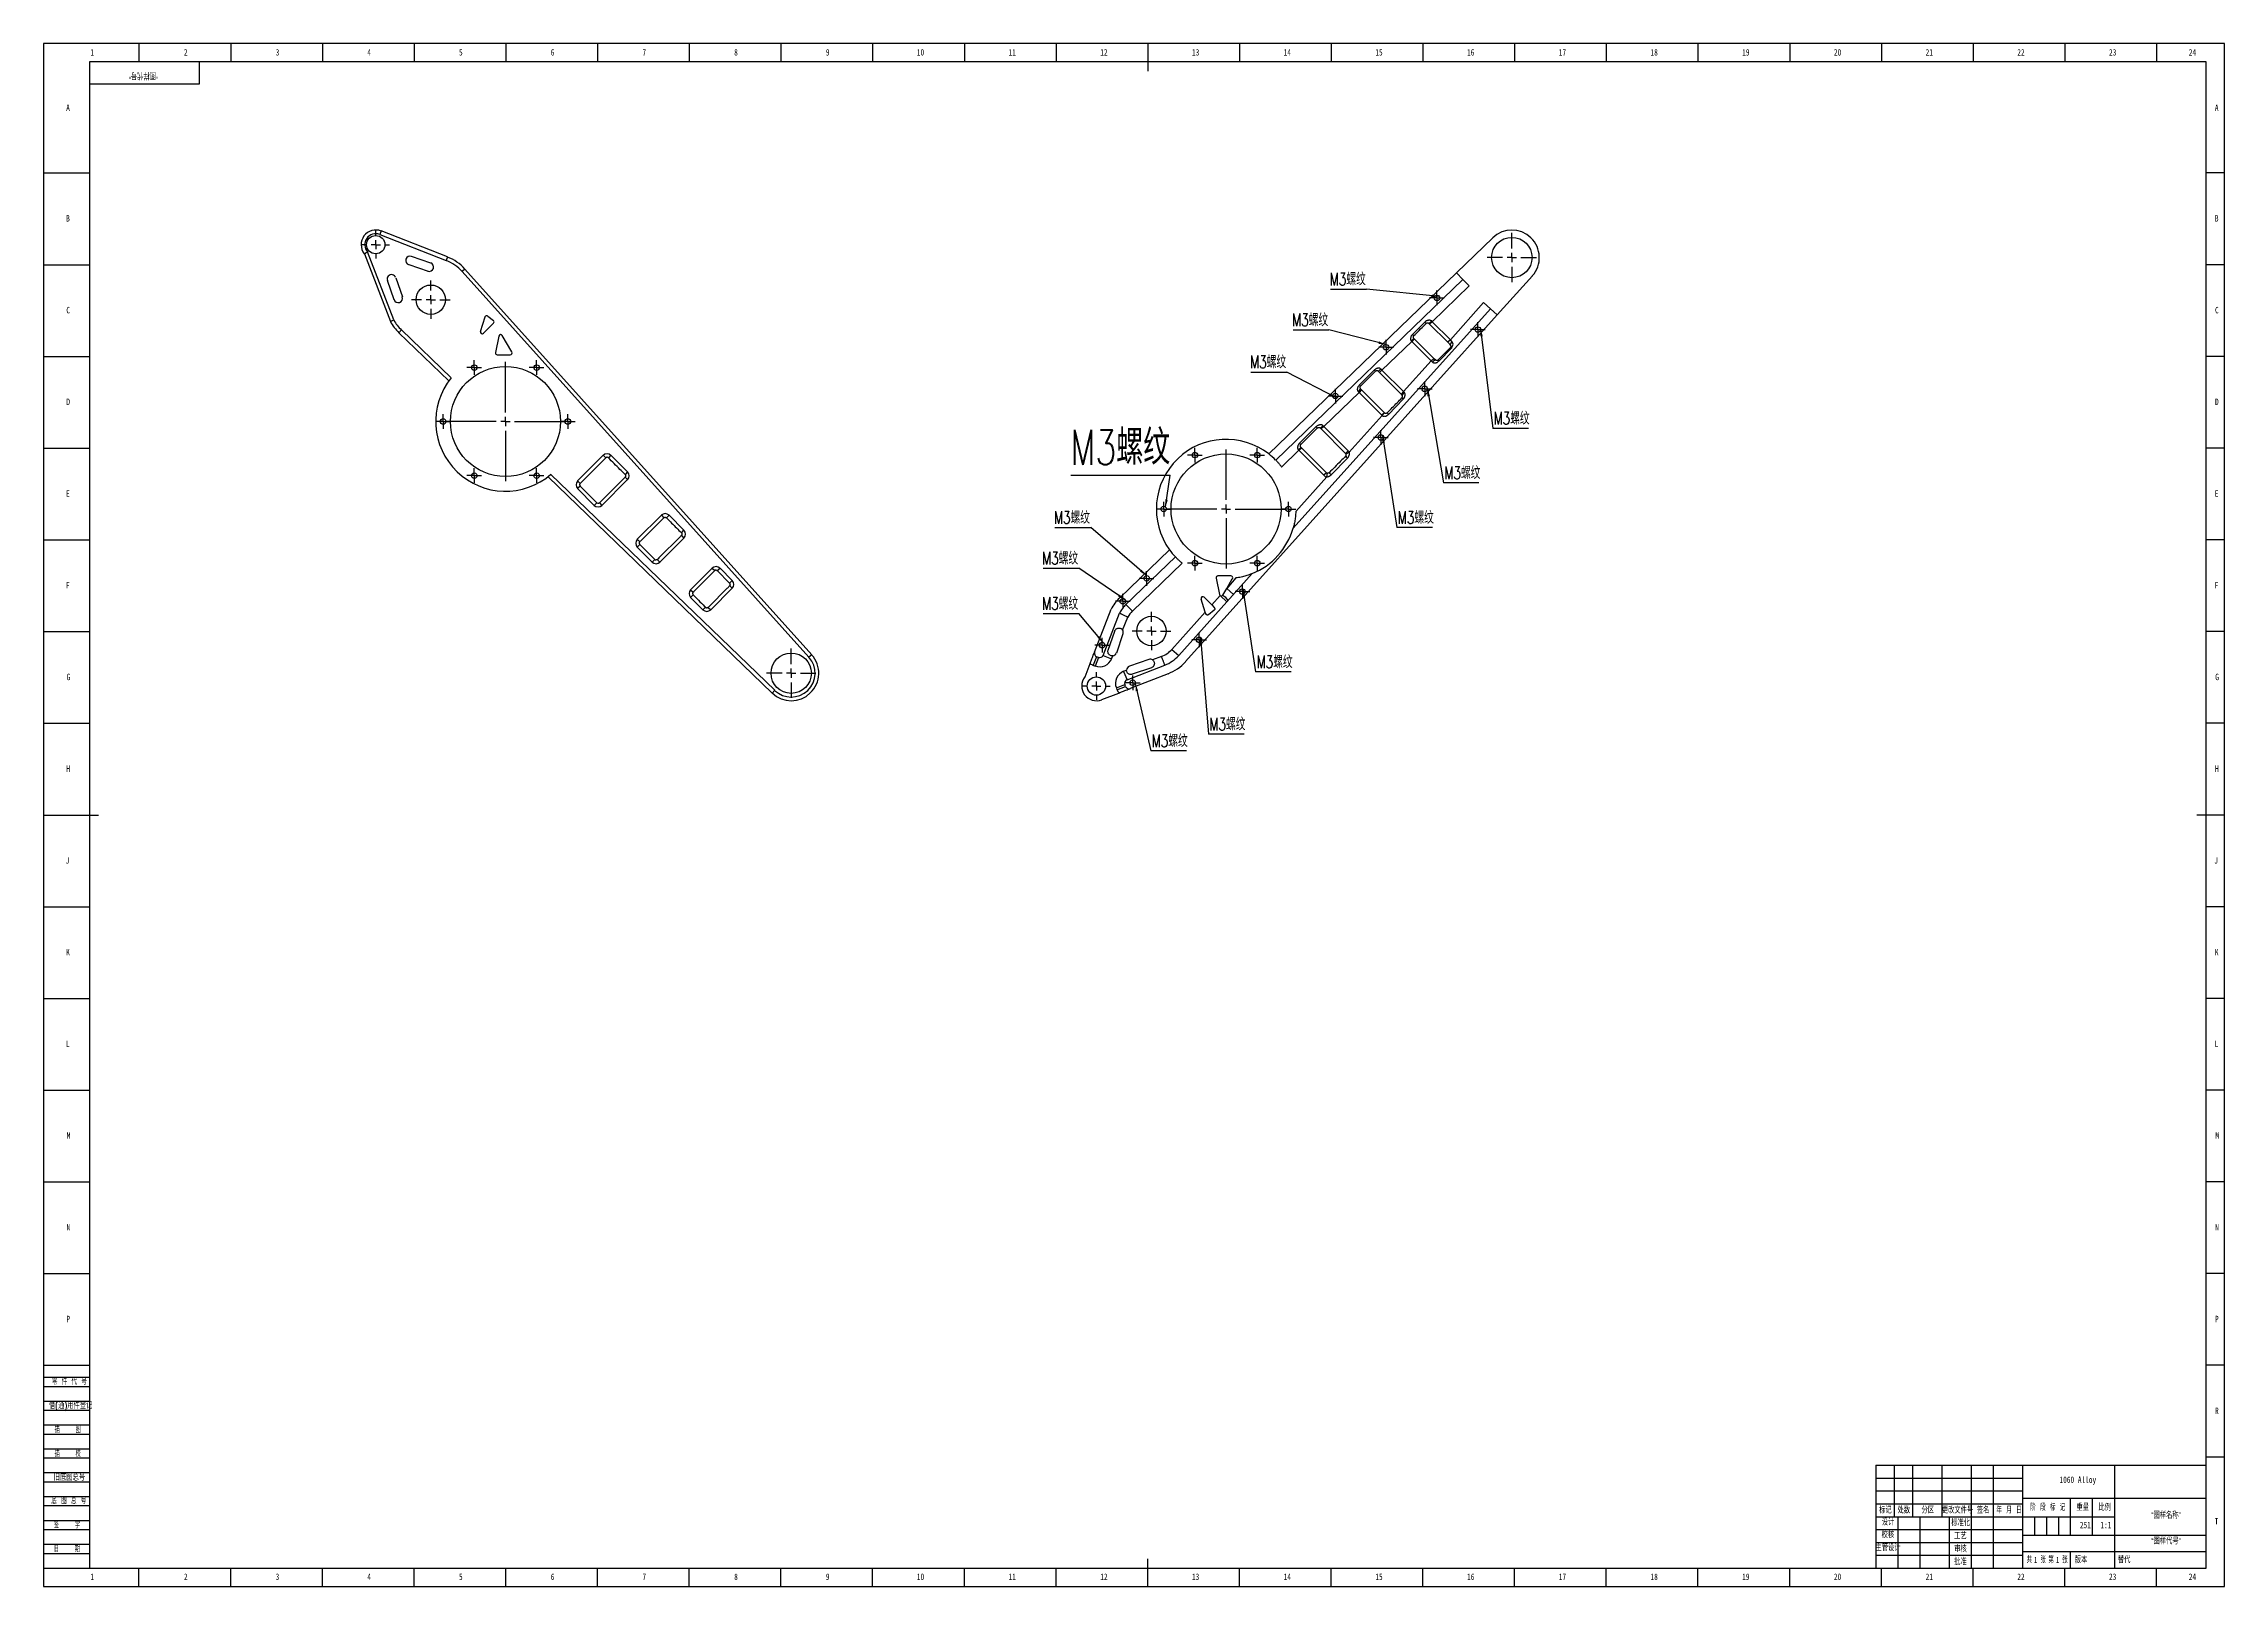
# Model space of a CAD drawing. Header units: millimetres. Extents: x 0 to 1189, y 0 to 841.
import ezdxf

# ---------------------------------------------------------------- set-up
doc = ezdxf.new("R2010")
doc.units = ezdxf.units.MM
for name, color, linetype in [('10', 7, 'Continuous'), ('5', 7, 'Continuous'), ('9', 7, 'Continuous'), ('SLD-0', 7, 'Continuous')]:
    doc.layers.add(name, color=color, linetype=linetype)
doc.styles.add('SLDTEXTSTYLE0', font='TXT', dxfattribs={"width": 0.7, "bigfont": 'bigfont'})
doc.styles.add('SLDTEXTSTYLE1', font='TXT', dxfattribs={"width": 0.6, "bigfont": 'bigfont'})
doc.styles.add('SLDTEXTSTYLE2', font='TXT', dxfattribs={"width": 0.614286, "bigfont": 'bigfont'})
doc.styles.add('SLDTEXTSTYLE3', font='TXT', dxfattribs={"width": 0.62, "bigfont": 'bigfont'})
doc.styles.add('SLDTEXTSTYLE4', font='TXT', dxfattribs={"width": 0.566667, "bigfont": 'bigfont'})
doc.styles.add('SLDTEXTSTYLE5', font='TXT', dxfattribs={"width": 0.7})
doc.dimstyles.new('SLDDIMSTYLE0', dxfattribs={"dimtxt": 0.18, "dimasz": 4.08, "dimexe": 0, "dimexo": 0.0625, "dimgap": 0, "dimtad": 0, "dimtih": 1, "dimtoh": 1, "dimdec": 0, "dimrnd": 1e-09, "dimzin": 0, "dimdsep": 46, "dimtxsty": 'Standard', "dimsah": 1, "dimcen": 0.09, "dimadec": 0, "dimazin": 0, "dimtfac": 4.08, "dimtdec": 0, "dimtofl": 0, "dimtmove": 0, "dimatfit": 3, "dimfxl": 0, "dimfrac": 2, "dimtolj": 1, "dimtzin": 0, "dimarcsym": 0})

msp = doc.modelspace()

# ---------------------------------------------------------------- texts
at = {"layer": '10', "char_height": 3.5}
for s, insert, attachment_point, style in [('1', (26.5, 838), 2, 'SLDTEXTSTYLE5'), ('2', (77.5, 838), 2, 'SLDTEXTSTYLE5'), ('3', (127.5, 838), 2, 'SLDTEXTSTYLE5'), ('4', (177.5, 838), 2, 'SLDTEXTSTYLE5'), ('5', (227.5, 838), 2, 'SLDTEXTSTYLE5'), ('6', (277.5, 838), 2, 'SLDTEXTSTYLE5'), ('7', (327.5, 838), 2, 'SLDTEXTSTYLE5'), ('8', (377.5, 838), 2, 'SLDTEXTSTYLE5'), ('9', (427.5, 838), 2, 'SLDTEXTSTYLE5'), ('10', (478.1, 838), 2, 'SLDTEXTSTYLE5'), ('11', (528.1, 838), 2, 'SLDTEXTSTYLE5'), ('12', (578.1, 838), 2, 'SLDTEXTSTYLE5'), ('13', (628.1, 838), 2, 'SLDTEXTSTYLE5'), ('14', (678.1, 838), 2, 'SLDTEXTSTYLE5'), ('15', (728.1, 838), 2, 'SLDTEXTSTYLE5'), ('16', (778.1, 838), 2, 'SLDTEXTSTYLE5'), ('17', (828.1, 838), 2, 'SLDTEXTSTYLE5'), ('18', (878.1, 838), 2, 'SLDTEXTSTYLE5'), ('19', (928.1, 838), 2, 'SLDTEXTSTYLE5'), ('20', (978.1, 838), 2, 'SLDTEXTSTYLE5'), ('21', (1028.1, 838), 2, 'SLDTEXTSTYLE5'), ('22', (1078.1, 838), 2, 'SLDTEXTSTYLE5'), ('23', (1128.1, 838), 2, 'SLDTEXTSTYLE5'), ('24', (1171.6, 838), 2, 'SLDTEXTSTYLE5'), ('A', (13.3, 807.8), 2, 'SLDTEXTSTYLE5'), ('A', (1184.8, 807.8), 2, 'SLDTEXTSTYLE5'), ('B', (13.3, 747.5), 2, 'SLDTEXTSTYLE5'), ('B', (1184.8, 747.5), 2, 'SLDTEXTSTYLE5'), ('C', (13.4, 697.5), 2, 'SLDTEXTSTYLE5'), ('C', (1184.9, 697.5), 2, 'SLDTEXTSTYLE5'), ('D', (13.4, 647.5), 2, 'SLDTEXTSTYLE5'), ('D', (1184.9, 647.5), 2, 'SLDTEXTSTYLE5'), ('E', (13.3, 597.5), 2, 'SLDTEXTSTYLE5'), ('E', (1184.8, 597.5), 2, 'SLDTEXTSTYLE5'), ('F', (13.2, 547.5), 2, 'SLDTEXTSTYLE5'), ('F', (1184.7, 547.5), 2, 'SLDTEXTSTYLE5'), ('G', (13.5, 497.5), 2, 'SLDTEXTSTYLE5'), ('G', (1185, 497.5), 2, 'SLDTEXTSTYLE5'), ('H', (13.4, 447.5), 2, 'SLDTEXTSTYLE5'), ('H', (1184.9, 447.5), 2, 'SLDTEXTSTYLE5'), ('J', (13, 397.5), 2, 'SLDTEXTSTYLE5'), ('J', (1184.5, 397.5), 2, 'SLDTEXTSTYLE5'), ('K', (13.3, 347.5), 2, 'SLDTEXTSTYLE5'), ('K', (1184.8, 347.5), 2, 'SLDTEXTSTYLE5'), ('L', (13.2, 297.5), 2, 'SLDTEXTSTYLE5'), ('L', (1184.7, 297.5), 2, 'SLDTEXTSTYLE5'), ('M', (13.6, 247.5), 2, 'SLDTEXTSTYLE5'), ('M', (1185.1, 247.5), 2, 'SLDTEXTSTYLE5'), ('N', (13.5, 197.5), 2, 'SLDTEXTSTYLE5'), ('N', (1185, 197.5), 2, 'SLDTEXTSTYLE5'), ('P', (13.4, 147.5), 2, 'SLDTEXTSTYLE5'), ('P', (1184.9, 147.5), 2, 'SLDTEXTSTYLE5'), ('R', (1184.9, 97.5), 2, 'SLDTEXTSTYLE5'), ('1060 Alloy', (1109.1, 59.9), 2, 'SLDTEXTSTYLE5'), ('“图样名称”', (1157.2, 40.5), 2, 'SLDTEXTSTYLE0'), ('T', (1184.7, 37.3), 2, 'SLDTEXTSTYLE5'), ('校核', (1005.5, 29.9), 2, 'SLDTEXTSTYLE0'), ('251', (1113.2, 35.2), 2, 'SLDTEXTSTYLE5'), ('“图样代号”', (1157.2, 26.4), 2, 'SLDTEXTSTYLE0'), ('主管设计', (1005.6, 22.8), 2, 'SLDTEXTSTYLE0'), ('1', (1085.1, 16.2), 1, 'SLDTEXTSTYLE5'), ('1', (1097.1, 16.2), 1, 'SLDTEXTSTYLE5'), ('1', (26.5, 7), 2, 'SLDTEXTSTYLE5'), ('2', (77.5, 7), 2, 'SLDTEXTSTYLE5'), ('3', (127.5, 7), 2, 'SLDTEXTSTYLE5'), ('4', (177.5, 7), 2, 'SLDTEXTSTYLE5'), ('5', (227.5, 7), 2, 'SLDTEXTSTYLE5'), ('6', (277.5, 7), 2, 'SLDTEXTSTYLE5'), ('7', (327.5, 7), 2, 'SLDTEXTSTYLE5'), ('8', (377.5, 7), 2, 'SLDTEXTSTYLE5'), ('9', (427.5, 7), 2, 'SLDTEXTSTYLE5'), ('10', (478.1, 7), 2, 'SLDTEXTSTYLE5'), ('11', (528.1, 7), 2, 'SLDTEXTSTYLE5'), ('12', (578.1, 7), 2, 'SLDTEXTSTYLE5'), ('13', (628.1, 7), 2, 'SLDTEXTSTYLE5'), ('14', (678.1, 7), 2, 'SLDTEXTSTYLE5'), ('15', (728.1, 7), 2, 'SLDTEXTSTYLE5'), ('16', (778.1, 7), 2, 'SLDTEXTSTYLE5'), ('17', (828.1, 7), 2, 'SLDTEXTSTYLE5'), ('18', (878.1, 7), 2, 'SLDTEXTSTYLE5'), ('19', (928.1, 7), 2, 'SLDTEXTSTYLE5'), ('20', (978.1, 7), 2, 'SLDTEXTSTYLE5'), ('21', (1028.1, 7), 2, 'SLDTEXTSTYLE5'), ('22', (1078.1, 7), 2, 'SLDTEXTSTYLE5'), ('23', (1128.1, 7), 2, 'SLDTEXTSTYLE5'), ('24', (1171.6, 7), 2, 'SLDTEXTSTYLE5')]:
    msp.add_mtext(s, dxfattribs=dict(at, insert=insert, attachment_point=attachment_point, style=style))
at = {"layer": '10', "color": 7, "insert": (1110.8, 16.2), "char_height": 3.5, "attachment_point": 2, "style": 'SLDTEXTSTYLE0'}
msp.add_mtext('版本', dxfattribs=at)
at = {"layer": '9', "color": 7, "char_height": 3.5}
for s, insert, attachment_point, style in [('零 件 代 号', (4.5, 113.4), 1, 'SLDTEXTSTYLE2'), ('借(通)用件登记', (2.9, 100.3), 1, 'SLDTEXTSTYLE0'), ('描    图', (13.1, 87.2), 2, 'SLDTEXTSTYLE4'), ('描    校', (13.1, 74.1), 2, 'SLDTEXTSTYLE4'), ('旧底图总号', (5.5, 61.2), 1, 'SLDTEXTSTYLE0'), ('底 图 总 号', (4.2, 48.4), 1, 'SLDTEXTSTYLE2'), ('标记', (1004.2, 43.3), 2, 'SLDTEXTSTYLE0'), ('设计', (1005.6, 36.8), 2, 'SLDTEXTSTYLE0'), ('处数', (1014.2, 43.3), 2, 'SLDTEXTSTYLE0'), ('分区', (1027.3, 43.3), 2, 'SLDTEXTSTYLE0'), ('更改文件号', (1043.5, 43.3), 2, 'SLDTEXTSTYLE0'), ('标准化', (1045.2, 36.4), 2, 'SLDTEXTSTYLE0'), ('签名', (1057.5, 43.3), 2, 'SLDTEXTSTYLE0'), ('年 月 日', (1071.6, 43.3), 2, 'SLDTEXTSTYLE3'), ('阶 段 标 记', (1092.7, 44.8), 2, 'SLDTEXTSTYLE2'), ('重量', (1111.8, 44.8), 2, 'SLDTEXTSTYLE0'), ('比例', (1123.7, 44.8), 2, 'SLDTEXTSTYLE0'), ('签    字', (12.7, 35.2), 2, 'SLDTEXTSTYLE4'), ('工艺', (1045.1, 29.2), 2, 'SLDTEXTSTYLE0'), ('日    期', (12.7, 22.2), 2, 'SLDTEXTSTYLE4'), ('批准', (1045.1, 15.2), 2, 'SLDTEXTSTYLE0'), ('审核', (1045.1, 22.2), 2, 'SLDTEXTSTYLE0'), ('共  张', (1086.4, 16.2), 2, 'SLDTEXTSTYLE1'), ('第  张', (1098.3, 16.2), 2, 'SLDTEXTSTYLE1')]:
    msp.add_mtext(s, dxfattribs=dict(at, insert=insert, attachment_point=attachment_point, style=style))
at = {"layer": 'SLD-0', "insert": (54.4, 821.9), "char_height": 3.5, "attachment_point": 2, "rotation": 180, "style": 'SLDTEXTSTYLE0'}
msp.add_mtext('“图样代号”', dxfattribs=at)
at = {"layer": 'SLD-0', "char_height": 3.5}
for s, insert, attachment_point, style in [('1:1', (1124.4, 35.2), 2, 'SLDTEXTSTYLE5'), ('替代', (1130.9, 16.2), 1, 'SLDTEXTSTYLE0')]:
    msp.add_mtext(s, dxfattribs=dict(at, insert=insert, attachment_point=attachment_point, style=style))

# ---------------------------------------------------------------- blocks, each defined once
blk = doc.blocks.new('SW_CENTERMARKSYMBOL_0')
at = {"layer": '10', "color": 0}
for p, q in [((0, 5), (0, 32.5)), ((-5, 0), (-32.5, 0)), ((0, 0), (-2.5, 0)), ((0, 0), (0, 2.5)), ((0, 0), (0, -2.5)), ((0, 0), (2.5, 0)), ((5, 0), (32.5, 0)), ((0, -5), (0, -32.5))]:
    blk.add_line(p, q, dxfattribs=at)
blk = doc.blocks.new('SW_CENTERMARKSYMBOL_1')
at = {"layer": '10', "color": 0}
for p, q in [((0, 5), (0, 13.5)), ((-5, 0), (-13.5, 0)), ((0, 0), (-2.5, 0)), ((0, 0), (0, 2.5)), ((0, 0), (0, -2.5)), ((0, 0), (2.5, 0)), ((5, 0), (13.5, 0)), ((0, -5), (0, -13.5))]:
    blk.add_line(p, q, dxfattribs=at)
blk = doc.blocks.new('SW_CENTERMARKSYMBOL_2')
at = {"layer": '10', "color": 0}
for p, q in [((-5, 0), (-10.5, 0)), ((0, 0), (-2.5, 0)), ((0, 5), (0, 10.5)), ((0, 0), (0, 2.5)), ((0, 0), (0, -2.5)), ((0, 0), (2.5, 0)), ((5, 0), (10.5, 0)), ((0, -5), (0, -10.5))]:
    blk.add_line(p, q, dxfattribs=at)
blk = doc.blocks.new('SW_CENTERMARKSYMBOL_3')
at = {"layer": '10', "color": 0}
for p, q in [((-5, 0), (-7.5, 0)), ((0, 0), (-2.5, 0)), ((0, 5), (0, 7.5)), ((0, 0), (0, 2.5)), ((0, 0), (0, -2.5)), ((0, 0), (2.5, 0)), ((5, 0), (7.5, 0)), ((0, -5), (0, -7.5))]:
    blk.add_line(p, q, dxfattribs=at)
blk = doc.blocks.new('SW_CENTERMARKSYMBOL_4')
at = {"layer": '10', "color": 0}
for p, q in [((-2.5, 0), (-4, 0)), ((0, 0), (-2.5, 0)), ((0, 2.5), (0, 4)), ((0, 0), (0, 2.5)), ((0, 0), (0, -2.5)), ((0, 0), (2.5, 0)), ((2.5, 0), (4, 0)), ((0, -2.5), (0, -4))]:
    blk.add_line(p, q, dxfattribs=at)
blk = doc.blocks.new('SW_CENTERMARKSYMBOL_5')
at = {"layer": '10', "color": 0}
for p, q in [((-2.5, 0), (-4, 0)), ((0, 0), (-2.5, 0)), ((0, 2.5), (0, 4)), ((0, 0), (0, 2.5)), ((0, 0), (0, -2.5)), ((0, 0), (2.5, 0)), ((2.5, 0), (4, 0)), ((0, -2.5), (0, -4))]:
    blk.add_line(p, q, dxfattribs=at)
blk = doc.blocks.new('SW_CENTERMARKSYMBOL_6')
at = {"layer": '10', "color": 0}
for p, q in [((-2.5, 0), (-4, 0)), ((0, 0), (-2.5, 0)), ((0, 2.5), (0, 4)), ((0, 0), (0, 2.5)), ((0, 0), (0, -2.5)), ((0, 0), (2.5, 0)), ((2.5, 0), (4, 0)), ((0, -2.5), (0, -4))]:
    blk.add_line(p, q, dxfattribs=at)
blk = doc.blocks.new('SW_CENTERMARKSYMBOL_7')
at = {"layer": '10', "color": 0}
for p, q in [((-2.5, 0), (-4, 0)), ((0, 0), (-2.5, 0)), ((0, 2.5), (0, 4)), ((0, 0), (0, 2.5)), ((0, 0), (0, -2.5)), ((0, 0), (2.5, 0)), ((2.5, 0), (4, 0)), ((0, -2.5), (0, -4))]:
    blk.add_line(p, q, dxfattribs=at)
blk = doc.blocks.new('SW_CENTERMARKSYMBOL_8')
at = {"layer": '10', "color": 0}
for p, q in [((-2.5, 0), (-4, 0)), ((0, 0), (-2.5, 0)), ((0, 2.5), (0, 4)), ((0, 0), (0, 2.5)), ((0, 0), (0, -2.5)), ((0, 0), (2.5, 0)), ((2.5, 0), (4, 0)), ((0, -2.5), (0, -4))]:
    blk.add_line(p, q, dxfattribs=at)
blk = doc.blocks.new('SW_CENTERMARKSYMBOL_9')
at = {"layer": '10', "color": 0}
for p, q in [((-2.5, 0), (-4, 0)), ((0, 0), (-2.5, 0)), ((0, 2.5), (0, 4)), ((0, 0), (0, 2.5)), ((0, 0), (0, -2.5)), ((0, 0), (2.5, 0)), ((2.5, 0), (4, 0)), ((0, -2.5), (0, -4))]:
    blk.add_line(p, q, dxfattribs=at)
blk = doc.blocks.new('SW_NOTE_0')
at = {"layer": '10', "color": 0}
blk.add_line((-54.1, 0), (0, 0), dxfattribs=at)
at = {"layer": '10', "color": 0, "insert": (-54.5, 24.7), "char_height": 19.05, "attachment_point": 1, "style": 'SLDTEXTSTYLE0'}
blk.add_mtext('M3螺纹', dxfattribs=at)
blk = doc.blocks.new('SW_NOTE_0_1')
at = {"layer": '10', "color": 0}
blk.add_line((-19.6, 0), (0, 0), dxfattribs=at)
at = {"layer": '10', "color": 0, "insert": (-20, 9), "char_height": 6.88, "attachment_point": 1, "style": 'SLDTEXTSTYLE0'}
blk.add_mtext('M3螺纹', dxfattribs=at)
blk = doc.blocks.new('SW_NOTE_0_2')
at = {"layer": '10', "color": 0}
blk.add_line((-19.6, 0), (0, 0), dxfattribs=at)
at = {"layer": '10', "color": 0, "insert": (-20.1, 8.9), "char_height": 6.88, "attachment_point": 1, "style": 'SLDTEXTSTYLE0'}
blk.add_mtext('M3螺纹', dxfattribs=at)
blk = doc.blocks.new('SW_NOTE_0_3')
at = {"layer": '10', "color": 0}
blk.add_line((-19.6, 0), (0, 0), dxfattribs=at)
at = {"layer": '10', "color": 0, "insert": (-20, 8.9), "char_height": 6.88, "attachment_point": 1, "style": 'SLDTEXTSTYLE0'}
blk.add_mtext('M3螺纹', dxfattribs=at)
blk = doc.blocks.new('SW_NOTE_0_4')
at = {"layer": '10', "color": 0}
blk.add_line((19.4, 0), (0, 0), dxfattribs=at)
at = {"layer": '10', "color": 0, "insert": (0.5, 8.9), "char_height": 6.88, "attachment_point": 1, "style": 'SLDTEXTSTYLE0'}
blk.add_mtext('M3螺纹', dxfattribs=at)
blk = doc.blocks.new('SW_NOTE_0_5')
at = {"layer": '10', "color": 0}
blk.add_line((19.4, 0), (0, 0), dxfattribs=at)
at = {"layer": '10', "color": 0, "insert": (0.5, 8.9), "char_height": 6.88, "attachment_point": 1, "style": 'SLDTEXTSTYLE0'}
blk.add_mtext('M3螺纹', dxfattribs=at)
blk = doc.blocks.new('SW_NOTE_0_6')
at = {"layer": '10', "color": 0}
blk.add_line((19.4, 0), (0, 0), dxfattribs=at)
at = {"layer": '10', "color": 0, "insert": (0.4, 9), "char_height": 6.88, "attachment_point": 1, "style": 'SLDTEXTSTYLE0'}
blk.add_mtext('M3螺纹', dxfattribs=at)
blk = doc.blocks.new('SW_NOTE_0_7')
at = {"layer": '10', "color": 0}
blk.add_line((19.4, 0), (0, 0), dxfattribs=at)
at = {"layer": '10', "color": 0, "insert": (0.5, 8.9), "char_height": 6.88, "attachment_point": 1, "style": 'SLDTEXTSTYLE0'}
blk.add_mtext('M3螺纹', dxfattribs=at)
blk = doc.blocks.new('SW_NOTE_0_8')
at = {"layer": '10', "color": 0}
blk.add_line((19.4, 0), (0, 0), dxfattribs=at)
at = {"layer": '10', "color": 0, "insert": (0.5, 8.9), "char_height": 6.88, "attachment_point": 1, "style": 'SLDTEXTSTYLE0'}
blk.add_mtext('M3螺纹', dxfattribs=at)
blk = doc.blocks.new('SW_NOTE_0_9')
at = {"layer": '10', "color": 0}
blk.add_line((19.4, 0), (0, 0), dxfattribs=at)
at = {"layer": '10', "color": 0, "insert": (0.4, 8.9), "char_height": 6.88, "attachment_point": 1, "style": 'SLDTEXTSTYLE0'}
blk.add_mtext('M3螺纹', dxfattribs=at)
blk = doc.blocks.new('SW_NOTE_0_10')
at = {"layer": '10', "color": 0}
blk.add_line((-19.6, 0), (0, 0), dxfattribs=at)
at = {"layer": '10', "color": 0, "insert": (-20.1, 8.9), "char_height": 6.88, "attachment_point": 1, "style": 'SLDTEXTSTYLE0'}
blk.add_mtext('M3螺纹', dxfattribs=at)
blk = doc.blocks.new('SW_NOTE_0_11')
at = {"layer": '10', "color": 0}
blk.add_line((-19.6, 0), (0, 0), dxfattribs=at)
at = {"layer": '10', "color": 0, "insert": (-20.1, 8.9), "char_height": 6.88, "attachment_point": 1, "style": 'SLDTEXTSTYLE0'}
blk.add_mtext('M3螺纹', dxfattribs=at)
blk = doc.blocks.new('SW_NOTE_0_12')
at = {"layer": '10', "color": 0}
blk.add_line((-19.6, 0), (0, 0), dxfattribs=at)
at = {"layer": '10', "color": 0, "insert": (-20.1, 8.9), "char_height": 6.88, "attachment_point": 1, "style": 'SLDTEXTSTYLE0'}
blk.add_mtext('M3螺纹', dxfattribs=at)
blk = doc.blocks.new('SW_CENTERMARKSYMBOL_10')
at = {"layer": '10', "color": 0}
for p, q in [((0, 5), (0, 32.5)), ((-5, 0), (-32.5, 0)), ((0, 0), (-2.5, 0)), ((0, 0), (0, 2.5)), ((0, 0), (0, -2.5)), ((0, 0), (2.5, 0)), ((5, 0), (32.5, 0)), ((0, -5), (0, -32.5))]:
    blk.add_line(p, q, dxfattribs=at)
blk = doc.blocks.new('SW_CENTERMARKSYMBOL_11')
at = {"layer": '10', "color": 0}
for p, q in [((0, 5), (0, 13.5)), ((-5, 0), (-13.5, 0)), ((0, 0), (-2.5, 0)), ((0, 0), (0, 2.5)), ((0, 0), (0, -2.5)), ((0, 0), (2.5, 0)), ((5, 0), (13.5, 0)), ((0, -5), (0, -13.5))]:
    blk.add_line(p, q, dxfattribs=at)
blk = doc.blocks.new('SW_CENTERMARKSYMBOL_12')
at = {"layer": '10', "color": 0}
for p, q in [((-5, 0), (-10.5, 0)), ((0, 0), (-2.5, 0)), ((0, 5), (0, 10.5)), ((0, 0), (0, 2.5)), ((0, 0), (0, -2.5)), ((0, 0), (2.5, 0)), ((5, 0), (10.5, 0)), ((0, -5), (0, -10.5))]:
    blk.add_line(p, q, dxfattribs=at)
blk = doc.blocks.new('SW_CENTERMARKSYMBOL_13')
at = {"layer": '10', "color": 0}
for p, q in [((-5, 0), (-7.5, 0)), ((0, 0), (-2.5, 0)), ((0, 5), (0, 7.5)), ((0, 0), (0, 2.5)), ((0, 0), (0, -2.5)), ((0, 0), (2.5, 0)), ((5, 0), (7.5, 0)), ((0, -5), (0, -7.5))]:
    blk.add_line(p, q, dxfattribs=at)
blk = doc.blocks.new('SW_CENTERMARKSYMBOL_14')
at = {"layer": '10', "color": 0}
for p, q in [((-2.5, 0), (-4, 0)), ((0, 0), (-2.5, 0)), ((0, 2.5), (0, 4)), ((0, 0), (0, 2.5)), ((0, 0), (0, -2.5)), ((0, 0), (2.5, 0)), ((2.5, 0), (4, 0)), ((0, -2.5), (0, -4))]:
    blk.add_line(p, q, dxfattribs=at)
blk = doc.blocks.new('SW_CENTERMARKSYMBOL_15')
at = {"layer": '10', "color": 0}
for p, q in [((-2.5, 0), (-4, 0)), ((0, 0), (-2.5, 0)), ((0, 2.5), (0, 4)), ((0, 0), (0, 2.5)), ((0, 0), (0, -2.5)), ((0, 0), (2.5, 0)), ((2.5, 0), (4, 0)), ((0, -2.5), (0, -4))]:
    blk.add_line(p, q, dxfattribs=at)
blk = doc.blocks.new('SW_CENTERMARKSYMBOL_16')
at = {"layer": '10', "color": 0}
for p, q in [((-2.5, 0), (-4, 0)), ((0, 0), (-2.5, 0)), ((0, 2.5), (0, 4)), ((0, 0), (0, 2.5)), ((0, 0), (0, -2.5)), ((0, 0), (2.5, 0)), ((2.5, 0), (4, 0)), ((0, -2.5), (0, -4))]:
    blk.add_line(p, q, dxfattribs=at)
blk = doc.blocks.new('SW_CENTERMARKSYMBOL_17')
at = {"layer": '10', "color": 0}
for p, q in [((-2.5, 0), (-4, 0)), ((0, 0), (-2.5, 0)), ((0, 2.5), (0, 4)), ((0, 0), (0, 2.5)), ((0, 0), (0, -2.5)), ((0, 0), (2.5, 0)), ((2.5, 0), (4, 0)), ((0, -2.5), (0, -4))]:
    blk.add_line(p, q, dxfattribs=at)
blk = doc.blocks.new('SW_CENTERMARKSYMBOL_18')
at = {"layer": '10', "color": 0}
for p, q in [((-2.5, 0), (-4, 0)), ((0, 0), (-2.5, 0)), ((0, 2.5), (0, 4)), ((0, 0), (0, 2.5)), ((0, 0), (0, -2.5)), ((0, 0), (2.5, 0)), ((2.5, 0), (4, 0)), ((0, -2.5), (0, -4))]:
    blk.add_line(p, q, dxfattribs=at)
blk = doc.blocks.new('SW_CENTERMARKSYMBOL_19')
at = {"layer": '10', "color": 0}
for p, q in [((-2.5, 0), (-4, 0)), ((0, 0), (-2.5, 0)), ((0, 2.5), (0, 4)), ((0, 0), (0, 2.5)), ((0, 0), (0, -2.5)), ((0, 0), (2.5, 0)), ((2.5, 0), (4, 0)), ((0, -2.5), (0, -4))]:
    blk.add_line(p, q, dxfattribs=at)
blk = doc.blocks.new('SW_CENTERMARKSYMBOL_20')
at = {"layer": '10', "color": 0}
for p, q in [((-2.5, 0), (-4, 0)), ((0, 0), (-2.5, 0)), ((0, 2.5), (0, 4)), ((0, 0), (0, 2.5)), ((0, 0), (0, -2.5)), ((0, 0), (2.5, 0)), ((2.5, 0), (4, 0)), ((0, -2.5), (0, -4))]:
    blk.add_line(p, q, dxfattribs=at)
blk = doc.blocks.new('SW_CENTERMARKSYMBOL_21')
at = {"layer": '10', "color": 0}
for p, q in [((-2.5, 0), (-4, 0)), ((0, 0), (-2.5, 0)), ((0, 2.5), (0, 4)), ((0, 0), (0, 2.5)), ((0, 0), (0, -2.5)), ((0, 0), (2.5, 0)), ((2.5, 0), (4, 0)), ((0, -2.5), (0, -4))]:
    blk.add_line(p, q, dxfattribs=at)
blk = doc.blocks.new('SW_CENTERMARKSYMBOL_22')
at = {"layer": '10', "color": 0}
for p, q in [((-2.5, 0), (-4, 0)), ((0, 0), (-2.5, 0)), ((0, 2.5), (0, 4)), ((0, 0), (0, 2.5)), ((0, 0), (0, -2.5)), ((0, 0), (2.5, 0)), ((2.5, 0), (4, 0)), ((0, -2.5), (0, -4))]:
    blk.add_line(p, q, dxfattribs=at)
blk = doc.blocks.new('SW_CENTERMARKSYMBOL_23')
at = {"layer": '10', "color": 0}
for p, q in [((-2.5, 0), (-4, 0)), ((0, 0), (-2.5, 0)), ((0, 2.5), (0, 4)), ((0, 0), (0, 2.5)), ((0, 0), (0, -2.5)), ((0, 0), (2.5, 0)), ((2.5, 0), (4, 0)), ((0, -2.5), (0, -4))]:
    blk.add_line(p, q, dxfattribs=at)
blk = doc.blocks.new('SW_CENTERMARKSYMBOL_24')
at = {"layer": '10', "color": 0}
for p, q in [((-2.5, 0), (-4, 0)), ((0, 0), (-2.5, 0)), ((0, 2.5), (0, 4)), ((0, 0), (0, 2.5)), ((0, 0), (0, -2.5)), ((0, 0), (2.5, 0)), ((2.5, 0), (4, 0)), ((0, -2.5), (0, -4))]:
    blk.add_line(p, q, dxfattribs=at)
blk = doc.blocks.new('SW_CENTERMARKSYMBOL_25')
at = {"layer": '10', "color": 0}
for p, q in [((-2.5, 0), (-4, 0)), ((0, 0), (-2.5, 0)), ((0, 2.5), (0, 4)), ((0, 0), (0, 2.5)), ((0, 0), (0, -2.5)), ((0, 0), (2.5, 0)), ((2.5, 0), (4, 0)), ((0, -2.5), (0, -4))]:
    blk.add_line(p, q, dxfattribs=at)
blk = doc.blocks.new('SW_CENTERMARKSYMBOL_26')
at = {"layer": '10', "color": 0}
for p, q in [((-2.5, 0), (-4, 0)), ((0, 0), (-2.5, 0)), ((0, 2.5), (0, 4)), ((0, 0), (0, 2.5)), ((0, 0), (0, -2.5)), ((0, 0), (2.5, 0)), ((2.5, 0), (4, 0)), ((0, -2.5), (0, -4))]:
    blk.add_line(p, q, dxfattribs=at)
blk = doc.blocks.new('SW_CENTERMARKSYMBOL_27')
at = {"layer": '10', "color": 0}
for p, q in [((-2.5, 0), (-4, 0)), ((0, 0), (-2.5, 0)), ((0, 2.5), (0, 4)), ((0, 0), (0, 2.5)), ((0, 0), (0, -2.5)), ((0, 0), (2.5, 0)), ((2.5, 0), (4, 0)), ((0, -2.5), (0, -4))]:
    blk.add_line(p, q, dxfattribs=at)
blk = doc.blocks.new('SW_CENTERMARKSYMBOL_28')
at = {"layer": '10', "color": 0}
for p, q in [((-2.5, 0), (-4, 0)), ((0, 0), (-2.5, 0)), ((0, 2.5), (0, 4)), ((0, 0), (0, 2.5)), ((0, 0), (0, -2.5)), ((0, 0), (2.5, 0)), ((2.5, 0), (4, 0)), ((0, -2.5), (0, -4))]:
    blk.add_line(p, q, dxfattribs=at)
blk = doc.blocks.new('SW_CENTERMARKSYMBOL_29')
at = {"layer": '10', "color": 0}
for p, q in [((-2.5, 0), (-4, 0)), ((0, 0), (-2.5, 0)), ((0, 2.5), (0, 4)), ((0, 0), (0, 2.5)), ((0, 0), (0, -2.5)), ((0, 0), (2.5, 0)), ((2.5, 0), (4, 0)), ((0, -2.5), (0, -4))]:
    blk.add_line(p, q, dxfattribs=at)
blk = doc.blocks.new('SW_CENTERMARKSYMBOL_30')
at = {"layer": '10', "color": 0}
for p, q in [((-2.5, 0), (-4, 0)), ((0, 0), (-2.5, 0)), ((0, 2.5), (0, 4)), ((0, 0), (0, 2.5)), ((0, 0), (0, -2.5)), ((0, 0), (2.5, 0)), ((2.5, 0), (4, 0)), ((0, -2.5), (0, -4))]:
    blk.add_line(p, q, dxfattribs=at)
blk = doc.blocks.new('SW_CENTERMARKSYMBOL_31')
at = {"layer": '10', "color": 0}
for p, q in [((-2.5, 0), (-4, 0)), ((0, 0), (-2.5, 0)), ((0, 2.5), (0, 4)), ((0, 0), (0, 2.5)), ((0, 0), (0, -2.5)), ((0, 0), (2.5, 0)), ((2.5, 0), (4, 0)), ((0, -2.5), (0, -4))]:
    blk.add_line(p, q, dxfattribs=at)

# ---------------------------------------------------------------- linework, layer by layer
at = {"color": 7, "linetype": 'Continuous', "lineweight": 25}
for p, q in [((184, 738.9), (183.3, 737)), ((220.2, 724.7), (184, 738.9)), ((174.9, 726.4), (189.1, 689.6)), ((190.9, 690.4), (176.6, 727.5)), ((183.3, 737), (219.5, 722.8)), ((770.4, 716.1), (790.1, 735.2)), ((192, 713.4), (195.6, 703)), ((199.1, 720.6), (209.6, 717)), ((211.1, 721.4), (200.6, 725)), ((220.2, 724.7), (219.5, 722.8)), ((229.7, 718.1), (228.2, 716.8)), ((228.2, 716.8), (417.3, 506.5)), ((418.8, 507.9), (229.7, 718.1)), ((668, 617.3), (770.4, 716.1)), ((773.8, 712.5), (770.4, 716.1)), ((792.5, 693.1), (811.7, 714.4)), ((191.1, 701.4), (187.5, 711.9)), ((671.8, 614), (773.8, 712.5)), ((757.1, 689.4), (777.3, 708.9)), ((777.3, 708.9), (773.8, 712.5)), ((238.2, 684.1), (240.7, 692)), ((242.2, 692.5), (245.2, 690.1)), ((792.5, 693.1), (622.6, 504.1)), ((681.2, 576.8), (788.9, 696.4)), ((757.1, 689.4), (756.8, 689.8)), ((785.1, 699.8), (767, 679.6)), ((788.9, 696.4), (785.1, 699.8)), ((788.9, 696.4), (792.5, 693.1)), ((195.1, 684.9), (193.7, 683.4)), ((193.7, 683.4), (221, 657.2)), ((222.2, 658.8), (195.1, 684.9)), ((245.3, 688.6), (239.8, 683.1)), ((248.2, 681.6), (246.3, 672.6)), ((255.2, 672.9), (250, 681.9)), ((729.7, 663), (746, 678.7)), ((745.7, 678.9), (746, 678.7)), ((747.3, 680), (746, 678.7)), ((746, 678.7), (756.6, 668)), ((753.1, 689.2), (746.4, 682.5)), ((758, 669.4), (747.3, 680)), ((753.4, 688.1), (753.8, 688.5)), ((757.1, 689.4), (755.7, 688.1)), ((755.7, 688.1), (765.6, 678.2)), ((767, 679.6), (757.1, 689.4)), ((767, 679.6), (765.6, 678.2)), ((768, 678.5), (767, 679.6)), ((247.3, 671.4), (254.4, 671.4)), ((756.6, 668), (741.5, 651.3)), ((756.6, 668), (758, 669.4)), ((756.6, 668), (757.2, 667.4)), ((767, 675.3), (760.3, 668.6)), ((760.8, 668), (767.4, 674.8)), ((725.5, 663), (717.3, 654.9)), ((718, 654.3), (726.1, 662.4)), ((729.7, 663), (728.4, 661.7)), ((728.4, 661.7), (740.1, 649.9)), ((729.7, 663), (729.2, 663.6)), ((741.5, 651.3), (729.7, 663)), ((698, 632.3), (717.2, 650.9)), ((716.7, 651.3), (717.2, 650.9)), ((718.5, 652.3), (717.2, 650.9)), ((717.2, 650.9), (729.7, 638.4)), ((731.1, 639.7), (718.5, 652.3)), ((733.3, 638.9), (741.3, 647.2)), ((741.5, 651.3), (740.1, 649.9)), ((741.9, 650.9), (741.5, 651.3)), ((693.9, 632.2), (684.8, 623.2)), ((687.5, 624.5), (694.5, 631.5)), ((698, 632.3), (696.6, 631)), ((696.6, 631), (709.9, 617.6)), ((698, 632.3), (697.5, 632.8)), ((711.3, 619), (698, 632.3)), ((729.8, 638.3), (711.8, 618.3)), ((731.1, 639.7), (729.7, 638.4)), ((729.8, 638.3), (731.1, 639.7)), ((675, 610.2), (684.4, 619.3)), ((684.2, 619.5), (684.4, 619.3)), ((684.4, 619.3), (685.8, 620.7)), ((684.4, 619.3), (698, 605.7)), ((699.4, 607.1), (685.8, 620.7)), ((711.3, 619), (709.9, 617.6)), ((305.1, 616.6), (291.1, 602.6)), ((306.5, 615.2), (292.9, 601.6)), ((305.1, 616.6), (306.5, 615.2)), ((309.3, 616.6), (308, 615.2)), ((318.4, 607.5), (309.3, 616.6)), ((318.4, 607.5), (317, 606.1)), ((699.4, 607.1), (698, 605.7)), ((699.7, 604.8), (700, 606.8)), ((702, 605.9), (710.9, 615.1)), ((710.1, 617.4), (711.8, 618.3)), ((275.1, 604.9), (397.2, 487)), ((398.6, 488.5), (276.6, 606.2)), ((291.1, 602.6), (292.5, 601.2)), ((292.6, 599.8), (291.1, 598.4)), ((291.1, 598.4), (300.2, 589.3)), ((301.6, 590.7), (294.6, 597.8)), ((303.7, 591.3), (317, 604.6)), ((304.4, 589.3), (318.4, 603.3)), ((317, 604.6), (318.4, 603.3)), ((699.7, 604.8), (682.7, 585.9)), ((301.6, 590.7), (300.2, 589.3)), ((303.1, 590.7), (304.4, 589.3)), ((336.8, 583.9), (323.6, 570.8)), ((336.8, 583.9), (338.1, 582.5)), ((339.6, 582.5), (341, 583.9)), ((349.1, 575.8), (341, 583.9)), ((323.6, 570.8), (325, 569.4)), ((338.1, 582.5), (325.6, 570)), ((335.5, 560.6), (347.2, 572.4)), ((336, 558.4), (349.1, 571.5)), ((347.7, 574.3), (349.1, 575.8)), ((347.7, 572.9), (349.1, 571.5)), ((323.6, 566.5), (325.1, 567.9)), ((323.6, 566.5), (331.8, 558.4)), ((333.2, 559.8), (325.1, 567.9)), ((331.8, 558.4), (333.2, 559.8)), ((336, 558.4), (334.6, 559.8)), ((586.7, 538.8), (613.9, 565.1)), ((617.1, 561.2), (590.1, 535.2)), ((364.5, 555.1), (352.7, 543.3)), ((365, 552.9), (354.4, 542.2)), ((364.5, 555.1), (365.9, 553.7)), ((367.3, 553.7), (368.8, 555.1)), ((367.3, 553.7), (374, 546.9)), ((375.5, 548.4), (368.8, 555.1)), ((374, 546.9), (375.5, 548.4)), ((593.6, 531.6), (620.7, 557.8)), ((659, 552.1), (618.9, 507.5)), ((639.3, 549.6), (641.1, 540.7)), ((647.3, 550.8), (640.2, 550.8)), ((650.1, 549.7), (645.1, 544)), ((645.1, 544), (648.1, 549.3)), ((352.7, 543.3), (354.1, 541.9)), ((352.7, 539.1), (354.2, 540.5)), ((352.7, 539.1), (359.5, 532.4)), ((362.8, 534.2), (372.7, 544.1)), ((363.7, 532.4), (375.5, 544.1)), ((374.1, 545.5), (375.5, 544.1)), ((590.1, 535.2), (593.6, 531.6)), ((633.3, 531), (631.1, 538.2)), ((632.8, 539.2), (636.9, 535)), ((641.5, 540.1), (636.9, 535)), ((641.5, 540.1), (645.2, 536.7)), ((642.9, 540.4), (645.1, 544)), ((645.1, 544), (648.8, 540.7)), ((359.5, 532.4), (360.9, 533.8)), ((360.9, 533.8), (360.5, 534.1)), ((362.3, 533.7), (363.7, 532.4)), ((573, 509.3), (582, 532.7)), ((577.7, 507.5), (586.6, 530.6)), ((588.3, 521.2), (591.1, 528.4)), ((633.3, 531), (615.2, 510.8)), ((633.6, 530.2), (633.3, 531)), ((638.2, 532.1), (635.2, 529.7)), ((636.9, 535), (638.2, 533.6)), ((580.4, 510.3), (584, 520.8)), ((588.5, 519.3), (584.9, 508.8)), ((418.8, 507.9), (417.3, 506.5)), ((567.8, 495.8), (570.6, 503.1)), ((574.1, 506.7), (572.3, 502.1)), ((572.3, 502.1), (573.3, 501.7)), ((575.1, 506.4), (573.3, 501.7)), ((575.1, 506.4), (574.1, 506.7)), ((577.7, 507.5), (582.3, 505.7)), ((582.3, 505.7), (582.9, 507.2)), ((590.4, 499.4), (588.8, 498.8)), ((590.7, 494.2), (611.3, 502.2)), ((602.5, 505.3), (592, 501.7)), ((604, 500.8), (593.5, 497.2)), ((609.5, 506.9), (604.6, 505)), ((615.2, 510.8), (618.9, 507.5)), ((397.2, 487), (398.6, 488.5)), ((584.9, 489.8), (589.5, 491.6)), ((584.9, 489.8), (585.2, 488.8)), ((585.2, 488.8), (589.9, 490.6)), ((588.8, 498.8), (590.7, 494.2)), ((589.9, 490.6), (589.5, 491.6)), ((613.1, 497.5), (592.5, 489.5)), ((576.9, 483.4), (586.2, 487))]:
    msp.add_line(p, q, dxfattribs=at)
at = {"color": 7, "linetype": 'Continuous', "lineweight": 25, "flags": 128}
for points in [[(687.5, 624.5), (687.4, 624.4), (685.5, 622.5)], [(294.6, 597.8), (294.5, 597.8), (292.6, 599.8)]]:
    msp.add_lwpolyline(points, dxfattribs=at)
at = {"color": 7, "linetype": 'Continuous', "lineweight": 25}
for centre, radius in [((181.1, 731.4), 5), ((800.5, 724.4), 11), ((211.1, 701.4), 8), ((759.7, 702.4), 1.5), ((782, 685.1), 1.5), ((234.8, 664.4), 1.5), ((268.8, 664.4), 1.5), ((731.9, 675.5), 1.5), ((251.8, 635), 30), ((753, 652.8), 1.5), ((704.3, 648.9), 1.5), ((217.8, 635), 1.5), ((285.8, 635), 1.5), ((729.1, 626.3), 1.5), ((234.8, 605.5), 1.5), ((268.8, 605.5), 1.5), ((644.7, 587.3), 30), ((627.7, 616.7), 1.5), ((661.7, 616.7), 1.5), ((610.7, 587.3), 1.5), ((678.7, 587.3), 1.5), ((627.7, 557.8), 1.5), ((661.7, 557.8), 1.5), ((601.4, 549.5), 1.5), ((588.4, 537), 1.5), ((653.6, 542.3), 1.5), ((604, 520.8), 8), ((577.1, 513.1), 1.5), ((630, 516), 1.5), ((407.6, 497.8), 11), ((574, 490.8), 5), ((593.8, 492.6), 1.5)]:
    msp.add_circle(centre, radius, dxfattribs=at)
for centre, radius, start, end in [((181.1, 731.4), 8, 68.6216, 218.6822), ((181.1, 731.4), 6, 68.6216, 221.4255), ((800.5, 724.4), 15, 318.0375, 133.9871), ((189.7, 712.7), 2.36, 19.0317, 199.0317), ((199.8, 722.8), 2.36, 70.9683, 250.9683), ((210.3, 719.2), 2.36, 250.9683, 70.9683), ((211.1, 701.4), 23, 41.9625, 68.6216), ((211.1, 701.4), 25, 41.9625, 68.6216), ((193.3, 702.2), 2.36, 199.0317, 19.0317), ((211.1, 701.4), 23, 208.6661, 226.0129), ((241.6, 691.7), 1, 51.3402, 162.5773), ((244.6, 689.3), 1, 315.3462, 51.3402), ((750.5, 695.6), 8.54, 304.2004, 317.2567), ((211.1, 701.4), 25, 208.3576, 226.0129), ((239.1, 683.8), 1, 162.5773, 315.3462), ((249.2, 681.4), 1, 30.2328, 168.4054), ((735.7, 689.4), 14.5, 313.6626, 321.3483), ((761.3, 697.2), 21, 224.57, 227.3442), ((765.2, 701), 16.9, 224.4398, 227.723), ((769.7, 676.3), 2.87, 128.3127, 168.9926), ((247.3, 672.4), 1, 168.4054, 270), ((254.4, 672.4), 1, 270, 30.2328), ((760.9, 664.2), 4.86, 115.6007, 139.1372), ((762.9, 670.3), 3.09, 212.9722, 227.1552), ((768.6, 676.2), 1.91, 208.8786, 227.5875), ((251.8, 635), 38, 141.2133, 310.8125), ((726.9, 664.3), 13.4, 224.3745, 228.1719), ((733.5, 670.9), 11.2, 224.3224, 228.5441), ((725.4, 666.9), 4.96, 296.1225, 318.9121), ((712.2, 656.3), 6.78, 312.1142, 328.7012), ((747, 645.3), 7.57, 132.4806, 147.1837), ((745.3, 651.4), 5.87, 217.0575, 226.6016), ((704.4, 642.5), 14.8, 224.4026, 227.9766), ((692.5, 637.4), 6.85, 301.4711, 317.8202), ((731.8, 640.5), 3, 225, 228.2609), ((731.8, 640.5), 1.06, 225, 228.2609), ((741.7, 647.6), 12.1, 220.2362, 225.6612), ((644.7, 587.3), 38, 52.2243, 215.7499), ((676.4, 627.8), 11.4, 313.2953, 323.0901), ((697.8, 635.9), 18.2, 224.4875, 227.5845), ((709.2, 616.9), 3, 28.0318, 45), ((307.2, 614.4), 3, 45, 135), ((307.2, 614.4), 1.06, 97.4104, 135), ((316.3, 605.4), 3, 315, 45), ((644.7, 587.3), 38, 44.657, 52.2243), ((700.1, 607.8), 1.06, 225, 262.5896), ((746.5, 650.7), 63.1, 223.7324, 225.1695), ((709.2, 616.9), 1.06, 28.0318, 45), ((733.7, 638.1), 32.4, 222.7712, 225.2579), ((293.3, 600.5), 3, 135, 225), ((316.3, 605.4), 1.06, 315, 331.9682), ((700.1, 607.8), 3, 225, 262.5896), ((302.3, 591.4), 3, 225, 315), ((302.3, 591.4), 1, 225, 245.7526), ((338.9, 581.8), 3, 45, 135), ((325.8, 568.6), 3, 135, 225), ((338.9, 581.8), 1.06, 131.7391, 135), ((347, 573.6), 3, 315, 45), ((644.7, 587.3), 38, 292.12, 343.955), ((325.8, 568.6), 1, 200.4296, 225), ((333.9, 560.5), 1, 225, 259.4718), ((644.7, 587.3), 38, 215.7499, 223.3172), ((333.9, 560.5), 3, 225, 315), ((366.6, 552.9), 3, 45, 135), ((366.6, 552.9), 1, 45, 83.2637), ((373.3, 546.2), 1, 347.7269, 45), ((373.3, 546.2), 3, 315, 45), ((640.2, 549.8), 1, 90, 191.5946), ((647.3, 549.8), 1, 329.7672, 90), ((354.9, 541.2), 3, 135, 225), ((604, 520.8), 25, 133.9871, 151.6424), ((604, 520.8), 20, 133.9871, 150.787), ((632, 538.5), 1, 44.6538, 197.4227), ((642.1, 540.9), 1, 191.5946, 235.1058), ((642.1, 540.9), 1, 235.1058, 329.7672), ((625.6, 519.7), 27, 41.1699, 49.9928), ((361.6, 534.5), 3, 225, 315), ((361.6, 534.5), 1, 225, 230.6886), ((604, 520.8), 15, 133.9871, 149.5327), ((586.3, 520.1), 2.36, 340.9683, 29.6814), ((407.6, 497.8), 15, 226.0129, 41.9625), ((407.6, 497.8), 13, 226.0129, 41.9625), ((574.9, 508.6), 7, 232.2763, 248.8779), ((574.9, 508.6), 2, 158.8779, 248.8779), ((575.8, 508.3), 7, 248.8779, 338.8779), ((575.8, 508.3), 2, 248.8779, 338.8779), ((582.6, 509.6), 2.36, 276.3234, 340.9683), ((592.8, 499.4), 2.36, 109.0317, 179.9547), ((603.3, 503.1), 2.36, 54.0675, 109.0317), ((604, 520.8), 15, 291.4021, 318.0375), ((604, 520.8), 20, 291.3784, 318.0375), ((604, 520.8), 25, 291.3784, 318.0375), ((574, 490.8), 8, 141.3178, 291.3784), ((591.4, 492.3), 7, 111.2257, 201.2257), ((591.8, 491.3), 7, 201.2257, 217.98), ((591.4, 492.3), 2, 111.2257, 201.2257), ((591.8, 491.3), 2, 201.2257, 291.3784)]:
    msp.add_arc(centre, radius, start, end, dxfattribs=at)
for points, knots in [([(174.9, 726.4), (174.9, 726.4), (174.9, 726.4), (174.9, 726.5), (174.9, 726.5), (175, 726.5), (175.1, 726.6), (175.2, 726.6), (175.3, 726.7), (175.5, 726.8), (175.7, 726.9), (176.1, 727.2), (176.4, 727.3), (176.6, 727.5)], [0, 0, 0, 0, 0.125, 0.125, 0.25, 0.25, 0.375, 0.375, 0.5, 0.5, 0.75, 0.75, 1, 1, 1, 1]), ([(189.1, 689.6), (189.1, 689.6), (189.1, 689.6), (189.2, 689.6), (189.2, 689.6), (189.3, 689.6), (189.3, 689.7), (189.5, 689.7), (189.5, 689.8), (189.8, 689.9), (190, 690), (190.4, 690.2), (190.7, 690.3), (190.9, 690.4)], [0, 0, 0, 0, 0.125, 0.125, 0.25, 0.25, 0.375, 0.375, 0.5, 0.5, 0.75, 0.75, 1, 1, 1, 1]), ([(756.8, 689.8), (756.6, 689.9), (756.5, 690), (756.2, 690.1), (756, 690.2), (755.7, 690.2), (755.5, 690.3), (755.2, 690.2), (755, 690.2), (754.7, 690.1), (754.5, 690.1), (754.2, 690), (754.1, 689.9), (753.6, 689.6), (753.3, 689.4), (753.1, 689.2)], [0, 0, 0, 0, 0.125, 0.125, 0.25, 0.25, 0.375, 0.375, 0.5, 0.5, 0.625, 0.625, 0.75, 0.75, 1, 1, 1, 1]), ([(746.4, 682.5), (746.2, 682.4), (746.1, 682.2), (745.9, 682), (745.8, 681.8), (745.6, 681.5), (745.6, 681.4), (745.4, 681.1), (745.4, 680.9), (745.3, 680.6), (745.3, 680.4), (745.3, 680.1), (745.3, 679.9), (745.3, 679.6), (745.4, 679.4), (745.5, 679.1), (745.6, 679), (745.7, 678.9)], [0, 0, 0, 0, 0.125, 0.125, 0.25, 0.25, 0.375, 0.375, 0.5, 0.5, 0.625, 0.625, 0.75, 0.75, 0.875, 0.875, 1, 1, 1, 1]), ([(747, 680.3), (746.9, 680.4), (746.9, 680.5), (746.8, 680.8), (746.8, 680.9), (746.8, 681.2), (746.8, 681.3), (746.9, 681.6), (747, 681.7), (747.1, 681.8)], [0, 0, 0, 0, 0.25, 0.25, 0.5, 0.5, 0.75, 0.75, 1, 1, 1, 1]), ([(747.1, 681.8), (748, 682.7), (749, 683.7), (749.9, 684.6), (751.1, 685.8), (752.2, 686.9), (753.4, 688), (753.4, 688.1), (753.4, 688.1), (753.4, 688.1)], [0.000000815, 0.000000815, 0.000000815, 0.000000815, 0.004, 0.004, 0.004, 0.008862844, 0.008862844, 0.008862844, 0.008949627, 0.008949627, 0.008949627, 0.008949627]), ([(753.9, 688.6), (754, 688.6), (754.1, 688.7), (754.3, 688.8), (754.4, 688.8), (754.7, 688.8), (754.8, 688.8), (755, 688.7), (755.2, 688.6), (755.2, 688.5)], [0, 0, 0, 0, 0.25, 0.25, 0.5, 0.5, 0.75, 0.75, 1, 1, 1, 1]), ([(767.4, 674.8), (767.5, 675), (767.6, 675.1), (767.8, 675.4), (767.9, 675.5), (768.2, 676), (768.3, 676.3), (768.4, 677), (768.5, 677.3), (768.3, 678), (768.2, 678.3), (768, 678.5)], [0, 0, 0, 0, 0.125, 0.125, 0.25, 0.25, 0.5, 0.5, 0.75, 0.75, 1, 1, 1, 1]), ([(757.2, 667.4), (757.3, 667.3), (757.4, 667.2), (757.7, 667), (757.9, 667), (758.2, 666.9), (758.4, 666.9), (758.7, 666.9), (758.9, 667), (759.2, 667), (759.3, 667.1), (759.7, 667.2), (759.8, 667.3), (760.1, 667.5), (760.2, 667.6), (760.5, 667.8), (760.6, 667.9), (760.8, 668)], [0, 0, 0, 0, 0.125, 0.125, 0.25, 0.25, 0.375, 0.375, 0.5, 0.5, 0.625, 0.625, 0.75, 0.75, 0.875, 0.875, 1, 1, 1, 1]), ([(759.7, 668.3), (759.6, 668.3), (759.5, 668.3), (759.4, 668.3), (759.3, 668.3), (759.2, 668.4), (759.1, 668.4), (758.9, 668.5), (758.9, 668.5), (758.8, 668.6)], [0, 0, 0, 0, 0.25, 0.25, 0.5, 0.5, 0.75, 0.75, 1, 1, 1, 1]), ([(760.3, 668.6), (760.2, 668.5), (760.1, 668.4), (759.9, 668.3), (759.8, 668.3), (759.7, 668.3)], [0, 0, 0, 0, 0.5, 0.5, 1, 1, 1, 1]), ([(767.2, 676.2), (767.2, 676.3), (767.2, 676.4), (767.1, 676.6), (767.1, 676.7), (767, 676.7)], [0, 0, 0, 0, 0.5, 0.5, 1, 1, 1, 1]), ([(767.2, 676.2), (767.3, 676.1), (767.3, 676), (767.2, 675.7), (767.2, 675.7), (767.1, 675.5), (767.1, 675.5), (767.1, 675.4), (767, 675.4), (767, 675.3)], [0, 0, 0, 0, 0.5, 0.5, 0.75, 0.75, 0.875, 0.875, 1, 1, 1, 1]), ([(717.3, 654.9), (717.1, 654.7), (716.9, 654.4), (716.6, 654), (716.5, 653.8), (716.4, 653.5), (716.4, 653.4), (716.3, 653), (716.3, 652.9), (716.2, 652.5), (716.3, 652.4), (716.3, 652), (716.4, 651.9), (716.5, 651.6), (716.6, 651.4), (716.7, 651.3)], [0, 0, 0, 0, 0.25, 0.25, 0.375, 0.375, 0.5, 0.5, 0.625, 0.625, 0.75, 0.75, 0.875, 0.875, 1, 1, 1, 1]), ([(717.8, 654), (717.7, 653.9), (717.7, 653.8), (717.7, 653.6), (717.7, 653.5), (717.7, 653.3), (717.7, 653.2), (717.8, 653), (717.9, 652.9), (717.9, 652.9)], [0, 0, 0, 0, 0.25, 0.25, 0.5, 0.5, 0.75, 0.75, 1, 1, 1, 1]), ([(717.8, 654), (717.8, 654), (717.8, 654.1), (717.9, 654.2), (717.9, 654.3), (718, 654.3)], [0, 0, 0, 0, 0.5, 0.5, 1, 1, 1, 1]), ([(729.2, 663.6), (729, 663.7), (728.9, 663.8), (728.6, 664), (728.4, 664), (727.9, 664.1), (727.6, 664.1), (727.1, 664), (726.9, 663.9), (726.6, 663.8), (726.5, 663.7), (726.2, 663.6), (726, 663.5), (725.8, 663.2), (725.6, 663.1), (725.5, 663)], [0, 0, 0, 0, 0.125, 0.125, 0.25, 0.25, 0.5, 0.5, 0.625, 0.625, 0.75, 0.75, 0.875, 0.875, 1, 1, 1, 1]), ([(726.1, 662.4), (726.2, 662.5), (726.3, 662.6), (726.5, 662.7), (726.5, 662.7), (726.6, 662.7)], [0, 0, 0, 0, 0.5, 0.5, 1, 1, 1, 1]), ([(727.6, 662.5), (727.5, 662.5), (727.4, 662.6), (727.3, 662.7), (727.2, 662.7), (727, 662.7), (726.8, 662.7), (726.6, 662.7)], [0, 0, 0, 0, 0.25, 0.25, 0.5, 0.5, 1, 1, 1, 1]), ([(732.5, 639.8), (733.5, 640.7), (734.4, 641.7), (735.3, 642.6), (737.1, 644.4), (738.9, 646.1), (740.6, 647.9)], [0.0000072, 0.0000072, 0.0000072, 0.0000072, 0.004, 0.004, 0.004, 0.01149327, 0.01149327, 0.01149327, 0.01149327]), ([(740.6, 647.9), (740.7, 648), (740.7, 648), (740.8, 648.1), (740.8, 648.2), (740.9, 648.4), (740.9, 648.5), (740.9, 648.8), (740.9, 648.9), (740.8, 649.1), (740.8, 649.3), (740.7, 649.4)], [0, 0, 0, 0, 0.125, 0.125, 0.25, 0.25, 0.5, 0.5, 0.75, 0.75, 1, 1, 1, 1]), ([(741.3, 647.2), (741.5, 647.4), (741.7, 647.7), (742, 648.2), (742.1, 648.3), (742.2, 648.6), (742.2, 648.8), (742.3, 649.1), (742.3, 649.3), (742.4, 649.6), (742.4, 649.8), (742.3, 650.3), (742.1, 650.6), (741.9, 650.9)], [0, 0, 0, 0, 0.25, 0.25, 0.375, 0.375, 0.5, 0.5, 0.625, 0.625, 0.75, 0.75, 1, 1, 1, 1]), ([(697.5, 632.8), (697.4, 632.9), (697.3, 633), (697, 633.1), (696.8, 633.2), (696.3, 633.3), (696, 633.2), (695.5, 633.1), (695.3, 633.1), (695, 632.9), (694.8, 632.9), (694.5, 632.7), (694.4, 632.6), (694.1, 632.4), (694, 632.3), (693.9, 632.2)], [0, 0, 0, 0, 0.125, 0.125, 0.25, 0.25, 0.5, 0.5, 0.625, 0.625, 0.75, 0.75, 0.875, 0.875, 1, 1, 1, 1]), ([(694.8, 631.7), (695, 631.8), (695.2, 631.8), (695.5, 631.8), (695.6, 631.8), (695.8, 631.7), (695.9, 631.6), (696, 631.6)], [0, 0, 0, 0, 0.5, 0.5, 0.75, 0.75, 1, 1, 1, 1]), ([(729.8, 638.3), (729.9, 638.1), (730.1, 638.1), (730.4, 637.9), (730.5, 637.9), (730.8, 637.8), (731, 637.8), (731.3, 637.9), (731.5, 637.9), (731.8, 638), (732, 638), (732.3, 638.2), (732.4, 638.2), (732.8, 638.5), (733.1, 638.7), (733.3, 638.9)], [0, 0, 0, 0, 0.125, 0.125, 0.25, 0.25, 0.375, 0.375, 0.5, 0.5, 0.625, 0.625, 0.75, 0.75, 1, 1, 1, 1]), ([(731.1, 639.7), (731.2, 639.6), (731.3, 639.5), (731.6, 639.5), (731.7, 639.5), (731.9, 639.5), (732.1, 639.5), (732.3, 639.6), (732.4, 639.7), (732.5, 639.8)], [0, 0, 0, 0, 0.25, 0.25, 0.5, 0.5, 0.75, 0.75, 1, 1, 1, 1]), ([(684.8, 623.2), (684.7, 623), (684.5, 622.9), (684.3, 622.6), (684.2, 622.5), (684.1, 622.2), (684, 622.1), (683.8, 621.7), (683.8, 621.6), (683.7, 621.3), (683.7, 621.1), (683.7, 620.8), (683.7, 620.6), (683.7, 620.3), (683.8, 620.1), (683.9, 619.8), (684, 619.7), (684.2, 619.5)], [0, 0, 0, 0, 0.125, 0.125, 0.25, 0.25, 0.375, 0.375, 0.5, 0.5, 0.625, 0.625, 0.75, 0.75, 0.875, 0.875, 1, 1, 1, 1]), ([(685.4, 621), (685.3, 621.1), (685.3, 621.2), (685.2, 621.5), (685.2, 621.6), (685.2, 621.9), (685.2, 622), (685.3, 622.2), (685.4, 622.4), (685.5, 622.5)], [0, 0, 0, 0, 0.25, 0.25, 0.5, 0.5, 0.75, 0.75, 1, 1, 1, 1]), ([(308, 615.2), (307.8, 615.3), (307.7, 615.4), (307.4, 615.5), (307.2, 615.5), (307.1, 615.5)], [0, 0, 0, 0, 0.5, 0.5, 1, 1, 1, 1]), ([(317, 606.1), (316.1, 607.1), (315.1, 608), (314.2, 608.9), (312.1, 611), (310, 613.1), (308, 615.2)], [0.00003819, 0.00003819, 0.00003819, 0.00003819, 0.004, 0.004, 0.004, 0.01283059, 0.01283059, 0.01283059, 0.01283059]), ([(671.8, 614), (671.8, 614), (671.8, 614), (671.8, 613.9), (671.9, 613.9), (671.9, 613.8), (672, 613.8), (672.1, 613.6), (672.2, 613.5), (672.5, 613.3), (672.6, 613.1), (672.9, 612.8), (673.1, 612.6), (673.4, 612.2), (673.6, 611.9), (674, 611.5), (674.2, 611.2), (674.6, 610.7), (674.8, 610.5), (675, 610.2)], [0, 0, 0, 0, 0.125, 0.125, 0.1875, 0.1875, 0.25, 0.25, 0.375, 0.375, 0.5, 0.5, 0.625, 0.625, 0.75, 0.75, 0.875, 0.875, 1, 1, 1, 1]), ([(700.9, 607.1), (700.8, 607), (700.6, 606.9), (700.3, 606.8), (700.2, 606.7), (700, 606.8)], [0, 0, 0, 0, 0.5, 0.5, 1, 1, 1, 1]), ([(709.9, 616.1), (709, 615.2), (708, 614.3), (707.1, 613.3), (705, 611.2), (703, 609.2), (700.9, 607.1)], [0.00003819, 0.00003819, 0.00003819, 0.00003819, 0.004, 0.004, 0.004, 0.01283059, 0.01283059, 0.01283059, 0.01283059]), ([(709.9, 616.1), (710.1, 616.3), (710.2, 616.5), (710.2, 616.8), (710.2, 616.9), (710.2, 617.2), (710.2, 617.3), (710.1, 617.4)], [0, 0, 0, 0, 0.5, 0.5, 0.75, 0.75, 1, 1, 1, 1]), ([(710.9, 615.1), (711.1, 615.3), (711.3, 615.6), (711.6, 616), (711.7, 616.3), (711.9, 616.9), (712, 617.1), (712, 617.6), (712, 617.7), (711.9, 618), (711.9, 618.1), (711.8, 618.3)], [0, 0, 0, 0, 0.25, 0.25, 0.5, 0.5, 0.75, 0.75, 0.875, 0.875, 1, 1, 1, 1]), ([(292.5, 601.2), (292.4, 601.1), (292.4, 601), (292.3, 600.8), (292.2, 600.6), (292.3, 600.4), (292.3, 600.3), (292.4, 600), (292.5, 599.9), (292.6, 599.8)], [0, 0, 0, 0, 0.25, 0.25, 0.5, 0.5, 0.75, 0.75, 1, 1, 1, 1]), ([(317, 606.1), (317.1, 606), (317.3, 605.8), (317.3, 605.4), (317.3, 605.3), (317.3, 605.1), (317.3, 605), (317.2, 604.9)], [0, 0, 0, 0, 0.5, 0.5, 0.75, 0.75, 1, 1, 1, 1]), ([(699.7, 604.8), (700, 604.8), (700.2, 604.9), (700.6, 605), (700.8, 605.1), (701.3, 605.4), (701.7, 605.6), (702, 605.9)], [0, 0, 0, 0, 0.25, 0.25, 0.5, 0.5, 1, 1, 1, 1]), ([(301.9, 590.5), (302.1, 590.4), (302.3, 590.4), (302.6, 590.5), (302.7, 590.5), (302.9, 590.6), (303, 590.6), (303.1, 590.7)], [0, 0, 0, 0, 0.5, 0.5, 0.75, 0.75, 1, 1, 1, 1]), ([(338.2, 582.6), (338.3, 582.6), (338.4, 582.7), (338.6, 582.8), (338.8, 582.8), (339, 582.8), (339.1, 582.7), (339.4, 582.6), (339.5, 582.6), (339.6, 582.5)], [0, 0, 0, 0, 0.25, 0.25, 0.5, 0.5, 0.75, 0.75, 1, 1, 1, 1]), ([(682.7, 585.9), (682.7, 584.9), (682.6, 584), (682.4, 582.6), (682.4, 582.2), (682.2, 581.3), (682.2, 580.9), (682, 580), (681.9, 579.6), (681.8, 578.8), (681.7, 578.4), (681.5, 577.9), (681.5, 577.8), (681.4, 577.4), (681.4, 577.3), (681.3, 577.1), (681.3, 577), (681.3, 576.8), (681.2, 576.8), (681.2, 576.8)], [0, 0, 0, 0, 0.25, 0.25, 0.375, 0.375, 0.5, 0.5, 0.625, 0.625, 0.75, 0.75, 0.8125, 0.8125, 0.875, 0.875, 0.9375, 0.9375, 1, 1, 1, 1]), ([(339.6, 582.5), (340.5, 581.5), (341.5, 580.6), (342.4, 579.6), (344.2, 577.9), (345.9, 576.1), (347.7, 574.3)], [0.0000072, 0.0000072, 0.0000072, 0.0000072, 0.004, 0.004, 0.004, 0.01149327, 0.01149327, 0.01149327, 0.01149327]), ([(347.7, 574.3), (347.8, 574.3), (347.8, 574.2), (347.9, 574.1), (347.9, 574.1), (348, 573.9), (348, 573.7), (348, 573.5), (348, 573.4), (347.9, 573.1), (347.8, 573), (347.7, 572.9)], [0, 0, 0, 0, 0.125, 0.125, 0.25, 0.25, 0.5, 0.5, 0.75, 0.75, 1, 1, 1, 1]), ([(324.8, 568.3), (324.8, 568.4), (324.8, 568.5), (324.8, 568.7), (324.8, 568.8), (324.8, 569), (324.8, 569), (324.9, 569.2), (324.9, 569.3), (325, 569.4)], [0, 0, 0, 0, 0.25, 0.25, 0.5, 0.5, 0.75, 0.75, 1, 1, 1, 1]), ([(334.6, 559.8), (334.6, 559.7), (334.5, 559.7), (334.3, 559.6), (334.3, 559.6), (334, 559.5), (333.9, 559.5), (333.7, 559.5)], [0, 0, 0, 0, 0.25, 0.25, 0.5, 0.5, 1, 1, 1, 1]), ([(620.7, 557.8), (620.5, 558), (620.2, 558.2), (619.9, 558.5), (619.8, 558.6), (619.5, 558.9), (619.4, 559), (619.1, 559.3), (618.8, 559.5), (618.5, 559.8), (618.3, 560), (617.9, 560.3), (617.8, 560.5), (617.5, 560.7), (617.4, 560.9), (617.3, 561), (617.2, 561.1), (617.1, 561.2), (617.1, 561.2), (617.1, 561.2)], [0, 0, 0, 0, 0.125, 0.125, 0.1875, 0.1875, 0.25, 0.25, 0.375, 0.375, 0.5, 0.5, 0.625, 0.625, 0.75, 0.75, 0.875, 0.875, 1, 1, 1, 1]), ([(366.7, 553.9), (366.7, 553.9), (366.6, 553.9), (366.5, 553.9), (366.4, 553.9), (366.2, 553.9), (366.2, 553.9), (366, 553.8), (366, 553.7), (365.9, 553.7)], [0, 0, 0, 0, 0.25, 0.25, 0.5, 0.5, 0.75, 0.75, 1, 1, 1, 1]), ([(659, 552.1), (659, 552.1), (659, 552.1), (658.9, 552), (658.8, 552), (658.5, 551.9), (658.4, 551.8), (658.1, 551.7), (657.9, 551.7), (657.4, 551.5), (657.1, 551.3), (656.3, 551.1), (655.9, 551), (654.7, 550.6), (653.8, 550.4), (652, 550), (651.1, 549.8), (650.1, 549.7)], [0, 0, 0, 0, 0.0625, 0.0625, 0.125, 0.125, 0.1875, 0.1875, 0.25, 0.25, 0.375, 0.375, 0.5, 0.5, 0.75, 0.75, 1, 1, 1, 1]), ([(354.1, 541.9), (354, 541.8), (354, 541.7), (353.9, 541.5), (353.8, 541.3), (353.9, 541.1), (353.9, 540.9), (354, 540.7), (354.1, 540.6), (354.2, 540.5)], [0, 0, 0, 0, 0.25, 0.25, 0.5, 0.5, 0.75, 0.75, 1, 1, 1, 1]), ([(354.2, 540.5), (355.1, 539.5), (356, 538.6), (357, 537.6), (358.1, 536.5), (359.3, 535.4), (360.4, 534.2), (360.4, 534.2), (360.5, 534.2), (360.5, 534.1)], [0.000000815, 0.000000815, 0.000000815, 0.000000815, 0.004, 0.004, 0.004, 0.008862844, 0.008862844, 0.008862844, 0.008949627, 0.008949627, 0.008949627, 0.008949627]), ([(374.3, 546), (374.3, 545.9), (374.3, 545.8), (374.2, 545.7), (374.1, 545.6), (374.1, 545.5)], [0, 0, 0, 0, 0.5, 0.5, 1, 1, 1, 1]), ([(360.9, 533.7), (361, 533.6), (361.2, 533.6), (361.4, 533.5), (361.5, 533.5), (361.8, 533.5), (361.9, 533.5), (362.1, 533.6), (362.2, 533.6), (362.3, 533.7)], [0, 0, 0, 0, 0.25, 0.25, 0.5, 0.5, 0.75, 0.75, 1, 1, 1, 1]), ([(586.6, 530.6), (586.6, 530.6), (586.6, 530.6), (586.7, 530.5), (586.7, 530.5), (586.8, 530.5), (586.9, 530.5), (587, 530.4), (587.2, 530.3), (587.5, 530.2), (587.7, 530.1), (588.1, 529.9), (588.3, 529.8), (588.8, 529.5), (589.1, 529.4), (589.6, 529.1), (589.9, 529), (590.4, 528.8), (590.5, 528.7), (590.8, 528.6), (590.9, 528.5), (591.1, 528.4)], [0, 0, 0, 0, 0.125, 0.125, 0.1875, 0.1875, 0.25, 0.25, 0.375, 0.375, 0.5, 0.5, 0.625, 0.625, 0.75, 0.75, 0.875, 0.875, 0.9375, 0.9375, 1, 1, 1, 1]), ([(635.2, 529.7), (635.1, 529.7), (635, 529.6), (634.9, 529.6), (634.8, 529.6), (634.6, 529.5), (634.6, 529.5), (634.4, 529.5), (634.3, 529.5), (634.2, 529.6), (634.1, 529.6), (634, 529.7), (633.9, 529.8), (633.7, 529.9), (633.6, 530.1), (633.6, 530.2)], [0, 0, 0, 0, 0.125, 0.125, 0.25, 0.25, 0.375, 0.375, 0.5, 0.5, 0.625, 0.625, 0.75, 0.75, 1, 1, 1, 1]), ([(638.2, 533.6), (638.3, 533.5), (638.4, 533.4), (638.5, 533.2), (638.5, 533), (638.5, 532.8), (638.5, 532.7), (638.5, 532.6), (638.5, 532.5), (638.4, 532.3), (638.3, 532.2), (638.2, 532.1)], [0, 0, 0, 0, 0.25, 0.25, 0.5, 0.5, 0.625, 0.625, 0.75, 0.75, 1, 1, 1, 1]), ([(584, 520.8), (584.1, 520.9), (584.1, 521.1), (584.2, 521.3), (584.3, 521.4), (584.5, 521.6), (584.7, 521.8), (585, 522.1), (585.2, 522.2), (585.6, 522.3), (585.8, 522.4), (586.2, 522.4), (586.4, 522.4), (586.8, 522.4), (587.1, 522.3), (587.4, 522.1), (587.5, 522.1), (587.7, 521.9), (587.8, 521.9), (588, 521.6), (588.2, 521.4), (588.3, 521.2)], [0, 0, 0, 0, 0.0625, 0.0625, 0.125, 0.125, 0.25, 0.25, 0.375, 0.375, 0.5, 0.5, 0.625, 0.625, 0.75, 0.75, 0.8125, 0.8125, 0.875, 0.875, 1, 1, 1, 1]), ([(570.6, 503.1), (570.7, 503.4), (570.8, 503.8), (571.1, 504.4), (571.2, 504.8), (571.5, 505.4), (571.6, 505.7), (571.8, 506.3), (571.9, 506.6), (572.2, 507.3), (572.4, 507.8), (572.6, 508.4), (572.7, 508.6), (572.9, 509), (572.9, 509.2), (573, 509.3)], [0, 0, 0, 0, 0.125, 0.125, 0.25, 0.25, 0.375, 0.375, 0.5, 0.5, 0.75, 0.75, 0.875, 0.875, 1, 1, 1, 1]), ([(582.9, 507.2), (582.7, 507.2), (582.5, 507.2), (582.1, 507.3), (581.9, 507.3), (581.5, 507.5), (581.3, 507.6), (581, 507.8), (580.9, 508), (580.7, 508.3), (580.6, 508.4), (580.4, 508.8), (580.4, 509), (580.3, 509.3), (580.3, 509.5), (580.3, 509.9), (580.3, 510.2), (580.4, 510.3)], [0, 0, 0, 0, 0.125, 0.125, 0.25, 0.25, 0.375, 0.375, 0.5, 0.5, 0.625, 0.625, 0.75, 0.75, 0.875, 0.875, 1, 1, 1, 1]), ([(593.5, 497.2), (593.4, 497.1), (593.2, 497.1), (592.8, 497.1), (592.6, 497.1), (592.2, 497.1), (592.1, 497.2), (591.7, 497.3), (591.6, 497.4), (591.3, 497.6), (591.1, 497.7), (590.9, 498), (590.8, 498.2), (590.6, 498.5), (590.5, 498.7), (590.4, 499.1), (590.4, 499.3), (590.4, 499.4)], [0, 0, 0, 0, 0.125, 0.125, 0.25, 0.25, 0.375, 0.375, 0.5, 0.5, 0.625, 0.625, 0.75, 0.75, 0.875, 0.875, 1, 1, 1, 1]), ([(604.6, 505), (604.8, 504.8), (605, 504.7), (605.3, 504.3), (605.4, 504.1), (605.5, 503.7), (605.6, 503.5), (605.6, 503.1), (605.6, 502.9), (605.5, 502.5), (605.5, 502.3), (605.3, 501.9), (605.2, 501.7), (605, 501.4), (604.8, 501.3), (604.5, 501.1), (604.4, 501), (604.2, 500.9), (604.1, 500.9), (604, 500.8)], [0, 0, 0, 0, 0.125, 0.125, 0.25, 0.25, 0.375, 0.375, 0.5, 0.5, 0.625, 0.625, 0.75, 0.75, 0.875, 0.875, 0.9375, 0.9375, 1, 1, 1, 1]), ([(611.3, 502.2), (611.3, 502.2), (611.3, 502.2), (611.3, 502.3), (611.3, 502.4), (611.2, 502.4), (611.2, 502.5), (611.1, 502.7), (611.1, 502.8), (610.9, 503.2), (610.9, 503.4), (610.7, 503.8), (610.6, 504), (610.4, 504.5), (610.3, 504.8), (610.1, 505.4), (610, 505.6), (609.7, 506.3), (609.6, 506.6), (609.5, 506.9)], [0, 0, 0, 0, 0.125, 0.125, 0.1875, 0.1875, 0.25, 0.25, 0.375, 0.375, 0.5, 0.5, 0.625, 0.625, 0.75, 0.75, 0.875, 0.875, 1, 1, 1, 1]), ([(586.2, 487), (586.6, 487.2), (586.9, 487.3), (587.6, 487.5), (587.9, 487.7), (588.6, 487.9), (588.9, 488), (589.4, 488.3), (589.7, 488.4), (590.5, 488.7), (590.9, 488.9), (591.6, 489.1), (591.7, 489.2), (592.1, 489.3), (592.3, 489.4), (592.5, 489.5)], [0, 0, 0, 0, 0.125, 0.125, 0.25, 0.25, 0.375, 0.375, 0.5, 0.5, 0.75, 0.75, 0.875, 0.875, 1, 1, 1, 1])]:
    msp.add_open_spline(points, degree=3, knots=knots, dxfattribs=at)
for points in [[(747.1, 680.3), (747.1, 680.3), (747, 680.3), (747, 680.3)], [(747.1, 681.8), (747.1, 681.8), (747.1, 681.8), (747.1, 681.8)], [(747.3, 680), (747.2, 680.1), (747.1, 680.2), (747.1, 680.3)], [(753.8, 688.5), (753.8, 688.5), (753.8, 688.5), (753.9, 688.6)], [(755.2, 688.5), (755.3, 688.5), (755.3, 688.5), (755.3, 688.5)], [(755.3, 688.5), (755.4, 688.4), (755.6, 688.2), (755.7, 688.1)], [(765.6, 678.2), (766, 677.7), (766.5, 677.3), (766.9, 676.8)], [(758.8, 668.6), (758.5, 668.9), (758.2, 669.1), (758, 669.4)], [(758.8, 668.6), (758.8, 668.6), (758.8, 668.6), (758.8, 668.6)], [(766.9, 676.8), (766.9, 676.8), (767, 676.8), (767, 676.7)], [(727.6, 662.4), (727.6, 662.4), (727.6, 662.5), (727.6, 662.5)], [(728.4, 661.7), (728.1, 661.9), (727.9, 662.2), (727.6, 662.4)], [(717.9, 652.9), (718, 652.8), (718, 652.8), (718, 652.8)], [(718, 652.8), (718.2, 652.6), (718.4, 652.4), (718.5, 652.3)], [(740.6, 649.4), (740.5, 649.6), (740.3, 649.7), (740.1, 649.9)], [(740.7, 649.4), (740.7, 649.4), (740.6, 649.4), (740.6, 649.4)], [(740.6, 647.9), (740.6, 647.9), (740.6, 647.9), (740.6, 647.9)], [(694.5, 631.5), (694.6, 631.6), (694.7, 631.7), (694.8, 631.7)], [(696, 631.6), (696, 631.5), (696, 631.5), (696, 631.5)], [(696, 631.5), (696.2, 631.3), (696.4, 631.2), (696.6, 631)], [(732.5, 639.8), (732.5, 639.8), (732.5, 639.8), (732.5, 639.8)], [(685.5, 621), (685.5, 621), (685.4, 621), (685.4, 621)], [(685.5, 622.5), (685.5, 622.5), (685.5, 622.5), (685.5, 622.5)], [(685.8, 620.7), (685.7, 620.8), (685.6, 620.9), (685.5, 621)], [(308, 615.2), (308, 615.2), (308, 615.2), (308, 615.2)], [(700.9, 607.1), (700.9, 607.1), (700.9, 607.1), (700.9, 607.1)], [(709.9, 616.1), (709.9, 616.1), (709.9, 616.1), (709.9, 616.1)], [(292.9, 601.6), (292.8, 601.5), (292.7, 601.4), (292.5, 601.3)], [(292.5, 601.3), (292.5, 601.3), (292.5, 601.2), (292.5, 601.2)], [(292.6, 599.8), (292.6, 599.8), (292.6, 599.8), (292.6, 599.8)], [(317, 606.1), (317, 606.1), (317, 606.1), (317, 606.1)], [(303.1, 590.7), (303.3, 590.9), (303.5, 591.1), (303.7, 591.3)], [(303.1, 590.7), (303.1, 590.7), (303.1, 590.7), (303.1, 590.7)], [(339.6, 582.5), (339.6, 582.5), (339.6, 582.5), (339.6, 582.5)], [(347.7, 572.9), (347.5, 572.7), (347.4, 572.5), (347.2, 572.4)], [(347.7, 574.3), (347.7, 574.3), (347.7, 574.3), (347.7, 574.3)], [(347.7, 572.9), (347.7, 572.9), (347.7, 572.9), (347.7, 572.9)], [(325, 569.4), (325, 569.4), (325, 569.4), (325.1, 569.4)], [(325.1, 569.4), (325.2, 569.6), (325.4, 569.8), (325.6, 570)], [(334.7, 559.8), (334.7, 559.8), (334.6, 559.8), (334.6, 559.8)], [(335.5, 560.6), (335.2, 560.3), (334.9, 560.1), (334.7, 559.8)], [(365.8, 553.6), (365.6, 553.4), (365.3, 553.1), (365, 552.9)], [(365.9, 553.7), (365.9, 553.7), (365.9, 553.7), (365.8, 553.6)], [(354.4, 542.2), (354.3, 542.1), (354.2, 542), (354.1, 542)], [(354.1, 542), (354.1, 541.9), (354.1, 541.9), (354.1, 541.9)], [(354.2, 540.5), (354.2, 540.5), (354.2, 540.5), (354.2, 540.5)], [(372.7, 544.1), (373.1, 544.5), (373.6, 545), (374, 545.4)], [(374, 545.4), (374, 545.5), (374, 545.5), (374.1, 545.5)], [(362.3, 533.7), (362.3, 533.7), (362.3, 533.7), (362.4, 533.8)], [(362.4, 533.8), (362.5, 533.9), (362.7, 534), (362.8, 534.2)]]:
    msp.add_open_spline(points, degree=3, dxfattribs=at)
at = {"layer": '5', "color": 7}
for p, q in [((1189, 841), (0, 841)), ((0, 841), (0, 0)), ((1189, 0), (1189, 841)), ((0, 114), (25, 114)), ((0, 109), (25, 109)), ((0, 101), (25, 101)), ((0, 96), (25, 96)), ((0, 88), (25, 88)), ((0, 83), (25, 83)), ((0, 75), (25, 75)), ((0, 70), (25, 70)), ((0, 62), (25, 62)), ((0, 57), (25, 57)), ((0, 49), (25, 49)), ((999, 59), (1079, 59)), ((999, 52), (1079, 52)), ((0, 44), (25, 44)), ((0, 36), (25, 36)), ((1085.5, 38), (1085.5, 28)), ((1092, 38), (1092, 28)), ((1098.5, 38), (1098.5, 28)), ((0, 31), (25, 31)), ((0, 23), (25, 23)), ((0, 18), (25, 18)), ((0, 0), (1189, 0))]:
    msp.add_line(p, q, dxfattribs=at)
at = {"layer": '5'}
for p, q in [((52, 841), (52, 831.1)), ((102, 841), (102, 831.1)), ((152, 841), (152, 831.1)), ((202, 841), (202, 831.1)), ((252, 841), (252, 831.1)), ((302, 841), (302, 831.1)), ((352, 841), (352, 831.1)), ((402, 841), (402, 831.1)), ((452, 841), (452, 831.1)), ((502, 841), (502, 831.1)), ((552, 841), (552, 831.1)), ((652, 841), (652, 831.1)), ((702, 841), (702, 831.1)), ((752, 841), (752, 831.1)), ((802, 841), (802, 831.1)), ((852, 841), (852, 831.1)), ((902, 841), (902, 831.1)), ((952, 841), (952, 831.1)), ((1002, 841), (1002, 831.1)), ((1052, 841), (1052, 831.1)), ((1102, 841), (1102, 831.1)), ((1152, 841), (1152, 831.1)), ((0, 770.5), (25, 770.5)), ((1189, 770.5), (1179, 770.5)), ((0, 720.5), (25, 720.5)), ((1189, 720.5), (1179, 720.5)), ((0, 670.5), (25, 670.5)), ((1189, 670.5), (1179, 670.5)), ((0, 620.5), (25, 620.5)), ((1189, 620.5), (1179, 620.5)), ((0, 570.5), (25, 570.5)), ((1189, 570.5), (1179, 570.5)), ((0, 520.5), (25, 520.5)), ((1189, 520.5), (1179, 520.5)), ((0, 470.5), (25, 470.5)), ((1189, 470.5), (1179, 470.5)), ((0, 370.5), (25, 370.5)), ((1189, 370.5), (1179, 370.5)), ((0, 320.5), (25, 320.5)), ((1189, 320.5), (1179, 320.5)), ((0, 270.5), (25, 270.5)), ((1189, 270.5), (1179, 270.5)), ((0, 220.5), (25, 220.5)), ((1189, 220.5), (1179, 220.5)), ((0, 170.5), (25, 170.5)), ((1189, 170.5), (1179, 170.5)), ((0, 120.5), (25, 120.5)), ((1189, 120.5), (1179, 120.5)), ((1189, 70.5), (1179, 70.5)), ((52, 0), (52, 10)), ((102, 0), (102, 10)), ((152, 0), (152, 10)), ((202, 0), (202, 10)), ((252, 0), (252, 10)), ((302, 0), (302, 10)), ((352, 0), (352, 10)), ((402, 0), (402, 10)), ((452, 0), (452, 10)), ((502, 0), (502, 10)), ((552, 0), (552, 10)), ((652, 0), (652, 10)), ((702, 0), (702, 10)), ((752, 0), (752, 10)), ((802, 0), (802, 10)), ((852, 0), (852, 10)), ((902, 0), (902, 10)), ((952, 0), (952, 10)), ((1002, 0), (1002, 10)), ((1052, 0), (1052, 10)), ((1102, 0), (1102, 10)), ((1152, 0), (1152, 10))]:
    msp.add_line(p, q, dxfattribs=at)
at = {"layer": '5', "lineweight": 25}
for p, q in [((602, 841), (602, 826)), ((0, 420.5), (30, 420.5)), ((1189, 420.5), (1174, 420.5)), ((602, 0), (602, 15)), ((1105, 19), (1105, 10))]:
    msp.add_line(p, q, dxfattribs=at)
at = {"layer": '5', "color": 7, "lineweight": 25}
for p, q in [((1179, 831.1), (25, 831.1)), ((25, 831.1), (25, 10)), ((85, 819), (85, 831)), ((1179, 10), (1179, 831.1)), ((25, 819), (85, 819)), ((999, 66), (1179, 66)), ((999, 66), (999, 10)), ((1009, 66), (1009, 38)), ((1019, 66), (1019, 38)), ((1035, 66), (1035, 38)), ((1051, 66), (1051, 10)), ((1063, 66), (1063, 10)), ((1079, 66), (1079, 10)), ((1129, 66), (1129, 38)), ((1079, 48), (1179, 48)), ((1105, 48), (1105, 28)), ((1117, 48), (1117, 28)), ((999, 45), (1079, 45)), ((999, 38), (1129, 38)), ((1011, 38), (1011, 10)), ((1023, 38), (1023, 10)), ((1039, 38), (1039, 10)), ((1129, 38), (1129, 10)), ((999, 31), (1079, 31)), ((999, 24), (1079, 24)), ((1079, 28), (1179, 28)), ((999, 17), (1079, 17)), ((1079, 19), (1179, 19)), ((0, 10), (1179, 10))]:
    msp.add_line(p, q, dxfattribs=at)

# ---------------------------------------------------------------- block references
at = {"layer": '10'}
for name, p in [('SW_CENTERMARKSYMBOL_3', (181.1, 731.4)), ('SW_CENTERMARKSYMBOL_11', (800.5, 724.4)), ('SW_NOTE_0_3', (721.2, 707.2)), ('SW_CENTERMARKSYMBOL_2', (211.1, 701.4)), ('SW_CENTERMARKSYMBOL_31', (759.7, 702.4)), ('SW_NOTE_0_2', (700.8, 684.9)), ('SW_CENTERMARKSYMBOL_29', (731.9, 675.5)), ('SW_CENTERMARKSYMBOL_27', (782, 685.1)), ('SW_CENTERMARKSYMBOL_0', (251.8, 635)), ('SW_CENTERMARKSYMBOL_5', (234.8, 664.4)), ('SW_CENTERMARKSYMBOL_4', (268.8, 664.4)), ('SW_NOTE_0_1', (677.8, 661.9)), ('SW_CENTERMARKSYMBOL_28', (753, 652.8)), ('SW_CENTERMARKSYMBOL_30', (704.3, 648.9)), ('SW_CENTERMARKSYMBOL_8', (217.8, 635)), ('SW_CENTERMARKSYMBOL_6', (285.8, 635)), ('SW_NOTE_0', (614.2, 605.8)), ('SW_CENTERMARKSYMBOL_26', (729.1, 626.3)), ('SW_NOTE_0_6', (790.1, 631.2)), ('SW_CENTERMARKSYMBOL_10', (644.7, 587.3)), ('SW_CENTERMARKSYMBOL_19', (627.7, 616.7)), ('SW_CENTERMARKSYMBOL_17', (661.7, 616.7)), ('SW_CENTERMARKSYMBOL_9', (234.8, 605.5)), ('SW_CENTERMARKSYMBOL_7', (268.8, 605.5)), ('SW_NOTE_0_5', (763.2, 601.6)), ('SW_NOTE_0_12', (570.9, 577.2)), ('SW_CENTERMARKSYMBOL_18', (610.7, 587.3)), ('SW_CENTERMARKSYMBOL_16', (678.7, 587.3)), ('SW_NOTE_0_4', (737.8, 577.2)), ('SW_NOTE_0_11', (564.5, 555)), ('SW_CENTERMARKSYMBOL_15', (627.7, 557.8)), ('SW_CENTERMARKSYMBOL_14', (661.7, 557.8)), ('SW_CENTERMARKSYMBOL_22', (601.4, 549.5)), ('SW_NOTE_0_10', (564.5, 530.3)), ('SW_CENTERMARKSYMBOL_21', (588.4, 537)), ('SW_CENTERMARKSYMBOL_25', (653.6, 542.3)), ('SW_CENTERMARKSYMBOL_12', (604, 520.8)), ('SW_CENTERMARKSYMBOL_1', (407.6, 497.8)), ('SW_CENTERMARKSYMBOL_20', (577.1, 513.1)), ('SW_CENTERMARKSYMBOL_24', (630, 516)), ('SW_NOTE_0_7', (660.8, 498.5)), ('SW_CENTERMARKSYMBOL_13', (574, 490.8)), ('SW_CENTERMARKSYMBOL_23', (593.8, 492.6)), ('SW_NOTE_0_9', (603.7, 455.5)), ('SW_NOTE_0_8', (635.1, 464.6))]:
    msp.add_blockref(name, p, dxfattribs=at)

msp.set_redraw_order([(e.dxf.handle, doc.entitydb.next_handle()) for e in msp.query("TEXT MTEXT ATTDEF DIMENSION ARC_DIMENSION")])  # texts and dimensions are drawn at this point

# ---------------------------------------------------------------- leaders
at = {"layer": '10'}
for points in [[(761, 703.1), (721.2, 707.2)], [(731.9, 677), (700.8, 684.9)], [(783.5, 685.5), (790.1, 631.2)], [(705.2, 647.7), (677.8, 661.9)], [(754.5, 652.8), (763.2, 601.6)], [(730, 627.4), (737.8, 577.2)], [(611.7, 588.4), (614.2, 605.8)], [(601.3, 551), (570.9, 577.2)], [(589.6, 537.8), (564.5, 555)], [(653.9, 543.8), (660.8, 498.5)], [(577.7, 514.5), (564.5, 530.3)], [(630.7, 517.4), (635.1, 464.6)], [(595.2, 492.1), (603.7, 455.5)]]:
    msp.add_leader(points, dimstyle='SLDDIMSTYLE0', dxfattribs=at)

doc.saveas('drawing.dxf')
